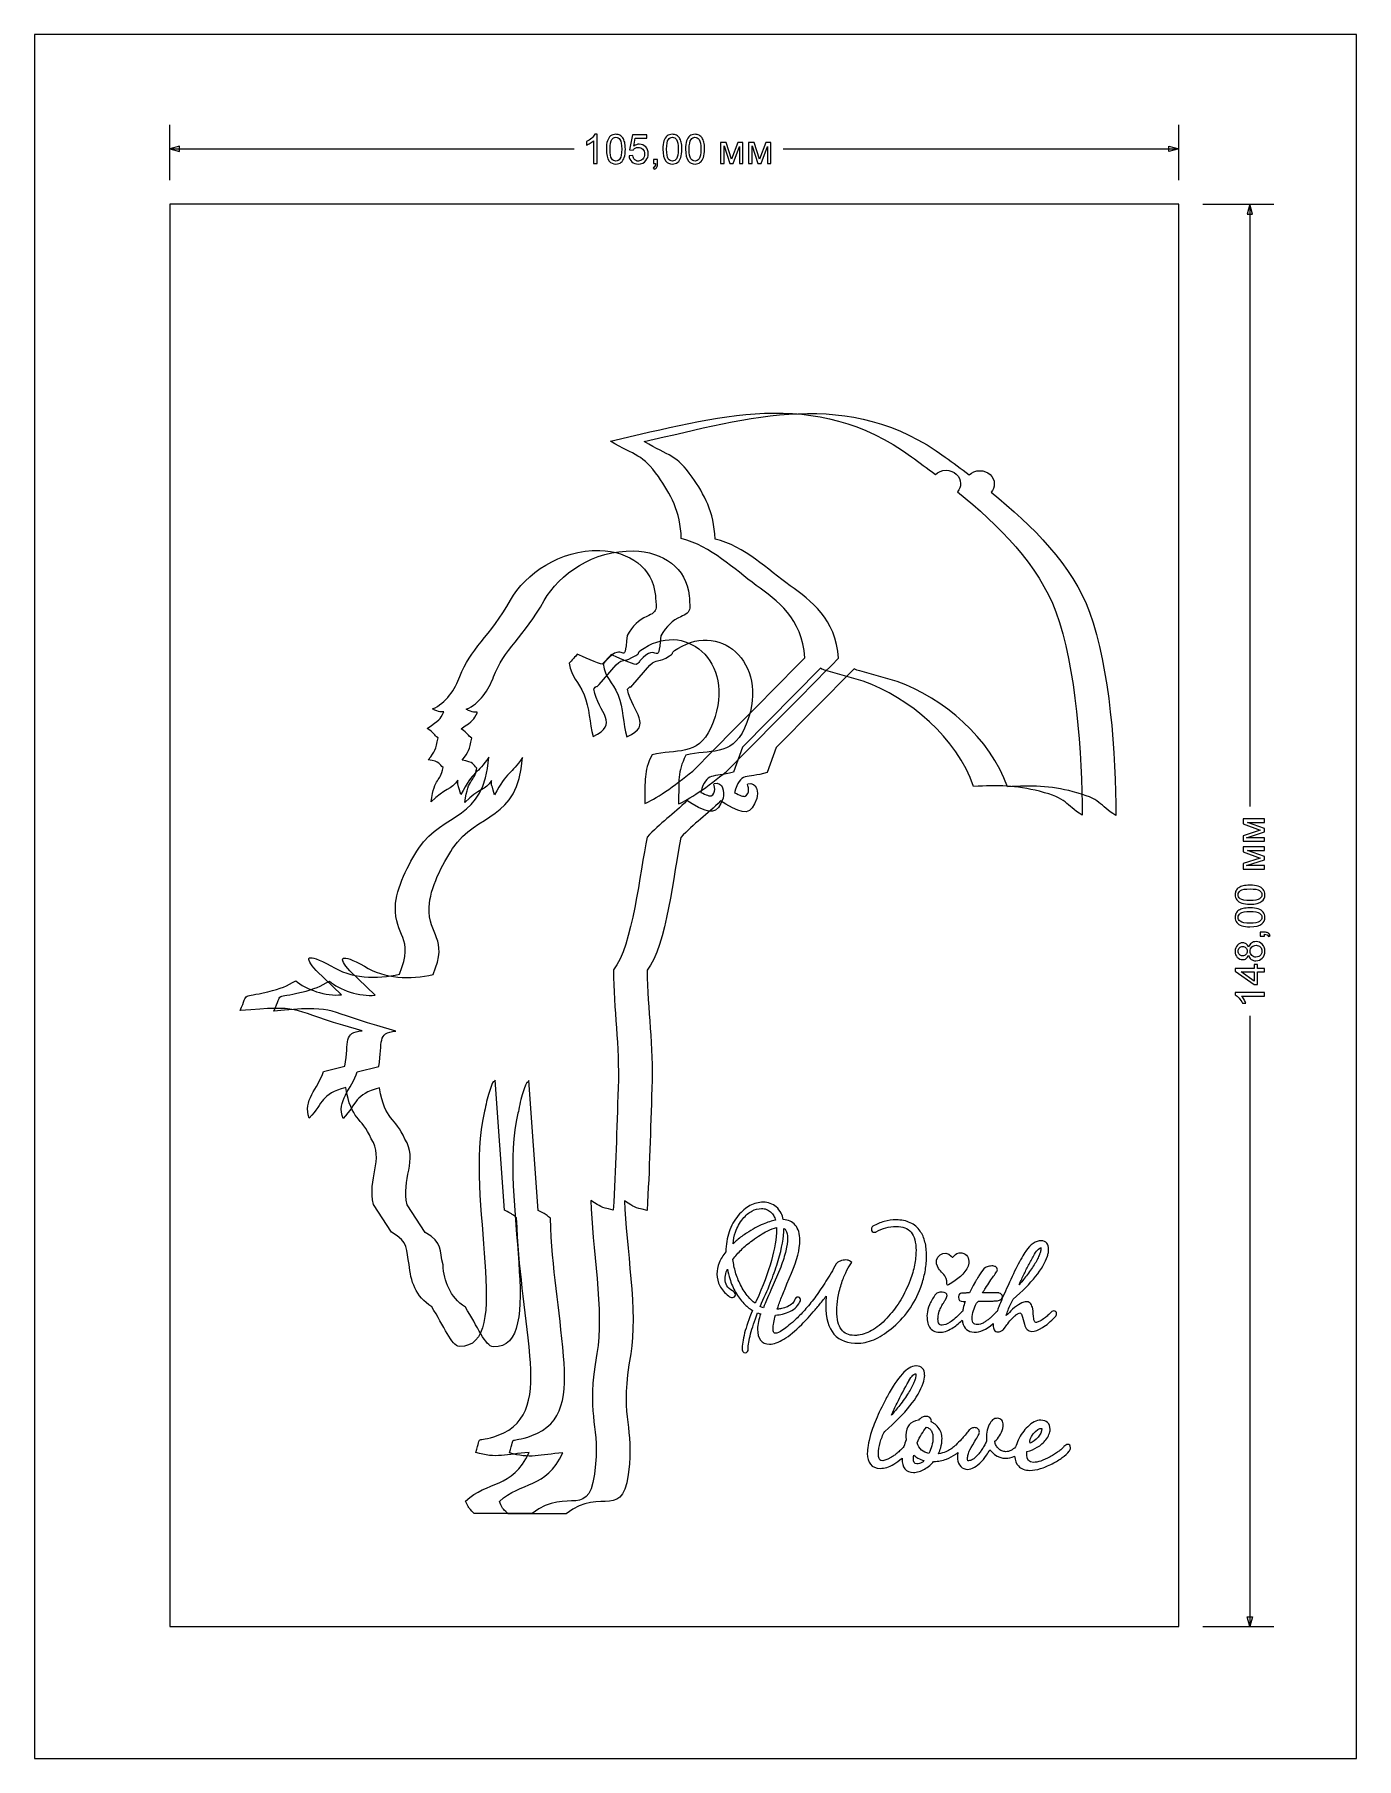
# Model space of a CAD drawing. Header units: centimetres. Extents: x -10 to 3.8, y -4.2 to 13.8.
import ezdxf

# ---------------------------------------------------------------- set-up
doc = ezdxf.new("R2010")
doc.units = ezdxf.units.CM
doc.header["$MEASUREMENT"] = 0
doc.layers.add('layer 1', color=7, linetype='Continuous')

msp = doc.modelspace()

# ---------------------------------------------------------------- linework, layer by layer
at = {"layer": 'layer 1', "color": 250, "lineweight": 20}
msp.add_lwpolyline([(-9.9544, -4.18065), (3.80394, -4.18065), (3.80394, 13.75811), (-9.9544, 13.75811), (-9.9544, -4.18065)], close=True, dxfattribs=at)
at = {"layer": 'layer 1', "color": 250, "lineweight": 9}
msp.add_lwpolyline([(-8.54601, -2.80859), (1.95399, -2.80859), (1.95399, 11.99141), (-8.54601, 11.99141), (-8.54601, -2.80859)], close=True, dxfattribs=at)
at = {"layer": 'layer 1', "color": 155, "lineweight": 9}
for points in [[(-8.54601, 12.24141), (-8.54601, 12.24141), (-8.54601, 12.81746), (-8.54601, 12.81746)], [(1.95399, 12.24141), (1.95399, 12.24141), (1.95399, 12.81746), (1.95399, 12.81746)], [(-8.54601, 12.56746), (-8.54601, 12.56746), (-4.33932, 12.56746), (-4.33932, 12.56746)], [(-2.16126, 12.56746), (-2.16126, 12.56746), (1.95399, 12.56746), (1.95399, 12.56746)], [(2.20399, 11.99141), (2.20399, 11.99141), (2.9427, 11.99141), (2.9427, 11.99141)], [(2.6927, 11.99141), (2.6927, 11.99141), (2.6927, 5.72616), (2.6927, 5.72616)], [(2.6927, 3.5481), (2.6927, 3.5481), (2.6927, -2.80859), (2.6927, -2.80859)], [(2.20399, -2.80859), (2.20399, -2.80859), (2.9427, -2.80859), (2.9427, -2.80859)]]:
    msp.add_open_spline(points, degree=3, dxfattribs=at)
for points in [[(-8.44441, 12.54023), (-8.44441, 12.54023), (-8.54601, 12.56746), (-8.54601, 12.56746), (-8.54601, 12.56746), (-8.54601, 12.56746), (-8.44441, 12.59468), (-8.44441, 12.59468), (-8.44441, 12.59468), (-8.44441, 12.59468), (-8.44441, 12.54023), (-8.44441, 12.54023)], [(1.85239, 12.54023), (1.85239, 12.54023), (1.95399, 12.56746), (1.95399, 12.56746), (1.95399, 12.56746), (1.95399, 12.56746), (1.85239, 12.59468), (1.85239, 12.59468), (1.85239, 12.59468), (1.85239, 12.59468), (1.85239, 12.54023), (1.85239, 12.54023)], [(2.66547, 11.88981), (2.66547, 11.88981), (2.6927, 11.99141), (2.6927, 11.99141), (2.6927, 11.99141), (2.6927, 11.99141), (2.71992, 11.88981), (2.71992, 11.88981), (2.71992, 11.88981), (2.71992, 11.88981), (2.66547, 11.88981), (2.66547, 11.88981)], [(2.66547, -2.70699), (2.66547, -2.70699), (2.6927, -2.80859), (2.6927, -2.80859), (2.6927, -2.80859), (2.6927, -2.80859), (2.71992, -2.70699), (2.71992, -2.70699), (2.71992, -2.70699), (2.71992, -2.70699), (2.66547, -2.70699), (2.66547, -2.70699)]]:
    msp.add_open_spline(points, degree=3, knots=[0, 0, 0, 0, 0.25, 0.25, 0.25, 0.25, 0.5, 0.5, 0.5, 0.5, 1, 1, 1, 1], dxfattribs=at)
at = {"layer": 'layer 1', "color": 155}
for points, knots in [([(-4.09843, 12.41528), (-4.09843, 12.41528), (-4.13568, 12.41528), (-4.13568, 12.41528), (-4.13568, 12.41528), (-4.13568, 12.41528), (-4.13568, 12.65249), (-4.13568, 12.65249), (-4.13568, 12.65249), (-4.14464, 12.64388), (-4.15643, 12.63534), (-4.17096, 12.6268), (-4.17096, 12.6268), (-4.1855, 12.61827), (-4.19862, 12.61185), (-4.21019, 12.60761), (-4.21019, 12.60761), (-4.21019, 12.60761), (-4.21019, 12.6436), (-4.21019, 12.6436), (-4.21019, 12.6436), (-4.18938, 12.65333), (-4.17117, 12.66519), (-4.15558, 12.67916), (-4.15558, 12.67916), (-4.13999, 12.69306), (-4.12891, 12.70653), (-4.12242, 12.71965), (-4.12242, 12.71965), (-4.12242, 12.71965), (-4.09843, 12.71965), (-4.09843, 12.71965), (-4.09843, 12.71965), (-4.09843, 12.71965), (-4.09843, 12.41528), (-4.09843, 12.41528)], [0, 0, 0, 0, 0.1, 0.1, 0.1, 0.1, 0.2, 0.2, 0.2, 0.2, 0.3, 0.3, 0.3, 0.3, 0.4, 0.4, 0.4, 0.4, 0.5, 0.5, 0.5, 0.5, 0.6, 0.6, 0.6, 0.6, 0.7, 0.7, 0.7, 0.7, 0.8, 0.8, 0.8, 0.8, 1, 1, 1, 1]), ([(-4.00269, 12.56486), (-4.00269, 12.60063), (-3.99902, 12.62956), (-3.99168, 12.65143), (-3.99168, 12.65143), (-3.98428, 12.67337), (-3.97334, 12.69023), (-3.9588, 12.70202), (-3.9588, 12.70202), (-3.94434, 12.7138), (-3.92607, 12.71965), (-3.90405, 12.71965), (-3.90405, 12.71965), (-3.88783, 12.71965), (-3.87357, 12.71641), (-3.86123, 12.70985), (-3.86123, 12.70985), (-3.84895, 12.70329), (-3.83879, 12.69383), (-3.83089, 12.68148), (-3.83089, 12.68148), (-3.82299, 12.66921), (-3.81678, 12.65418), (-3.81226, 12.63647), (-3.81226, 12.63647), (-3.80768, 12.61876), (-3.80542, 12.59484), (-3.80542, 12.56486), (-3.80542, 12.56486), (-3.80542, 12.5293), (-3.80909, 12.50051), (-3.81635, 12.47864), (-3.81635, 12.47864), (-3.82362, 12.4567), (-3.83456, 12.43983), (-3.84909, 12.42798), (-3.84909, 12.42798), (-3.86356, 12.41613), (-3.8819, 12.4102), (-3.90405, 12.4102), (-3.90405, 12.4102), (-3.93319, 12.4102), (-3.95612, 12.42057), (-3.97277, 12.44139), (-3.97277, 12.44139), (-3.99274, 12.46679), (-4.00269, 12.50792), (-4.00269, 12.56486)], [0, 0, 0, 0, 0.07692308, 0.07692308, 0.07692308, 0.07692308, 0.15384615, 0.15384615, 0.15384615, 0.15384615, 0.23076923, 0.23076923, 0.23076923, 0.23076923, 0.30769231, 0.30769231, 0.30769231, 0.30769231, 0.38461538, 0.38461538, 0.38461538, 0.38461538, 0.46153846, 0.46153846, 0.46153846, 0.46153846, 0.53846154, 0.53846154, 0.53846154, 0.53846154, 0.61538462, 0.61538462, 0.61538462, 0.61538462, 0.69230769, 0.69230769, 0.69230769, 0.69230769, 0.76923077, 0.76923077, 0.76923077, 0.76923077, 0.84615385, 0.84615385, 0.84615385, 0.84615385, 1, 1, 1, 1]), ([(-3.96459, 12.56472), (-3.96459, 12.51483), (-3.9588, 12.48167), (-3.94716, 12.4653), (-3.94716, 12.4653), (-3.93552, 12.44886), (-3.92113, 12.44068), (-3.90405, 12.44068), (-3.90405, 12.44068), (-3.88698, 12.44068), (-3.87259, 12.44893), (-3.86095, 12.46537), (-3.86095, 12.46537), (-3.8493, 12.48188), (-3.84352, 12.51497), (-3.84352, 12.56472), (-3.84352, 12.56472), (-3.84352, 12.6146), (-3.8493, 12.64776), (-3.86095, 12.66413), (-3.86095, 12.66413), (-3.87252, 12.68057), (-3.88705, 12.68875), (-3.90448, 12.68875), (-3.90448, 12.68875), (-3.92155, 12.68875), (-3.93524, 12.68148), (-3.94547, 12.66702), (-3.94547, 12.66702), (-3.95824, 12.64861), (-3.96459, 12.61446), (-3.96459, 12.56472)], [0, 0, 0, 0, 0.11111111, 0.11111111, 0.11111111, 0.11111111, 0.22222222, 0.22222222, 0.22222222, 0.22222222, 0.33333333, 0.33333333, 0.33333333, 0.33333333, 0.44444444, 0.44444444, 0.44444444, 0.44444444, 0.55555556, 0.55555556, 0.55555556, 0.55555556, 0.66666667, 0.66666667, 0.66666667, 0.66666667, 0.77777778, 0.77777778, 0.77777778, 0.77777778, 1, 1, 1, 1]), ([(-3.76725, 12.49487), (-3.76725, 12.49487), (-3.7283, 12.49783), (-3.7283, 12.49783), (-3.7283, 12.49783), (-3.72541, 12.47885), (-3.71871, 12.4646), (-3.70827, 12.455), (-3.70827, 12.455), (-3.69782, 12.44548), (-3.68505, 12.44068), (-3.67003, 12.44068), (-3.67003, 12.44068), (-3.65189, 12.44068), (-3.63672, 12.44745), (-3.62438, 12.46093), (-3.62438, 12.46093), (-3.6121, 12.47448), (-3.60596, 12.4924), (-3.60596, 12.51469), (-3.60596, 12.51469), (-3.60596, 12.53593), (-3.61182, 12.55265), (-3.6236, 12.56493), (-3.6236, 12.56493), (-3.63538, 12.5772), (-3.65098, 12.58334), (-3.67038, 12.58334), (-3.67038, 12.58334), (-3.68244, 12.58334), (-3.69324, 12.58059), (-3.70283, 12.57509), (-3.70283, 12.57509), (-3.71236, 12.56958), (-3.71984, 12.56246), (-3.72534, 12.55371), (-3.72534, 12.55371), (-3.72534, 12.55371), (-3.76048, 12.55879), (-3.76048, 12.55879), (-3.76048, 12.55879), (-3.76048, 12.55879), (-3.73127, 12.71457), (-3.73127, 12.71457), (-3.73127, 12.71457), (-3.73127, 12.71457), (-3.58098, 12.71457), (-3.58098, 12.71457), (-3.58098, 12.71457), (-3.58098, 12.71457), (-3.58098, 12.67901), (-3.58098, 12.67901), (-3.58098, 12.67901), (-3.58098, 12.67901), (-3.70156, 12.67901), (-3.70156, 12.67901), (-3.70156, 12.67901), (-3.70156, 12.67901), (-3.71772, 12.59724), (-3.71772, 12.59724), (-3.71772, 12.59724), (-3.69959, 12.61001), (-3.68054, 12.61636), (-3.66064, 12.61636), (-3.66064, 12.61636), (-3.63425, 12.61636), (-3.61196, 12.60719), (-3.59383, 12.58885), (-3.59383, 12.58885), (-3.57569, 12.5705), (-3.56659, 12.54694), (-3.56659, 12.51815), (-3.56659, 12.51815), (-3.56659, 12.4907), (-3.57456, 12.467), (-3.59051, 12.44703), (-3.59051, 12.44703), (-3.60991, 12.42248), (-3.63644, 12.4102), (-3.67003, 12.4102), (-3.67003, 12.4102), (-3.69754, 12.4102), (-3.71998, 12.41796), (-3.73741, 12.43341), (-3.73741, 12.43341), (-3.75483, 12.44886), (-3.76478, 12.46933), (-3.76725, 12.49487)], [0, 0, 0, 0, 0.04347826, 0.04347826, 0.04347826, 0.04347826, 0.08695652, 0.08695652, 0.08695652, 0.08695652, 0.13043478, 0.13043478, 0.13043478, 0.13043478, 0.17391304, 0.17391304, 0.17391304, 0.17391304, 0.2173913, 0.2173913, 0.2173913, 0.2173913, 0.26086957, 0.26086957, 0.26086957, 0.26086957, 0.30434783, 0.30434783, 0.30434783, 0.30434783, 0.34782609, 0.34782609, 0.34782609, 0.34782609, 0.39130435, 0.39130435, 0.39130435, 0.39130435, 0.43478261, 0.43478261, 0.43478261, 0.43478261, 0.47826087, 0.47826087, 0.47826087, 0.47826087, 0.52173913, 0.52173913, 0.52173913, 0.52173913, 0.56521739, 0.56521739, 0.56521739, 0.56521739, 0.60869565, 0.60869565, 0.60869565, 0.60869565, 0.65217391, 0.65217391, 0.65217391, 0.65217391, 0.69565217, 0.69565217, 0.69565217, 0.69565217, 0.73913043, 0.73913043, 0.73913043, 0.73913043, 0.7826087, 0.7826087, 0.7826087, 0.7826087, 0.82608696, 0.82608696, 0.82608696, 0.82608696, 0.86956522, 0.86956522, 0.86956522, 0.86956522, 0.91304348, 0.91304348, 0.91304348, 0.91304348, 1, 1, 1, 1]), ([(-3.41419, 12.56486), (-3.41419, 12.60063), (-3.41052, 12.62956), (-3.40318, 12.65143), (-3.40318, 12.65143), (-3.39578, 12.67337), (-3.38484, 12.69023), (-3.3703, 12.70202), (-3.3703, 12.70202), (-3.35584, 12.7138), (-3.33757, 12.71965), (-3.31555, 12.71965), (-3.31555, 12.71965), (-3.29933, 12.71965), (-3.28507, 12.71641), (-3.27273, 12.70985), (-3.27273, 12.70985), (-3.26045, 12.70329), (-3.25029, 12.69383), (-3.24239, 12.68148), (-3.24239, 12.68148), (-3.23449, 12.66921), (-3.22828, 12.65418), (-3.22376, 12.63647), (-3.22376, 12.63647), (-3.21918, 12.61876), (-3.21692, 12.59484), (-3.21692, 12.56486), (-3.21692, 12.56486), (-3.21692, 12.5293), (-3.22059, 12.50051), (-3.22785, 12.47864), (-3.22785, 12.47864), (-3.23512, 12.4567), (-3.24606, 12.43983), (-3.26059, 12.42798), (-3.26059, 12.42798), (-3.27506, 12.41613), (-3.2934, 12.4102), (-3.31555, 12.4102), (-3.31555, 12.4102), (-3.34469, 12.4102), (-3.36762, 12.42057), (-3.38427, 12.44139), (-3.38427, 12.44139), (-3.40424, 12.46679), (-3.41419, 12.50792), (-3.41419, 12.56486)], [0, 0, 0, 0, 0.07692308, 0.07692308, 0.07692308, 0.07692308, 0.15384615, 0.15384615, 0.15384615, 0.15384615, 0.23076923, 0.23076923, 0.23076923, 0.23076923, 0.30769231, 0.30769231, 0.30769231, 0.30769231, 0.38461538, 0.38461538, 0.38461538, 0.38461538, 0.46153846, 0.46153846, 0.46153846, 0.46153846, 0.53846154, 0.53846154, 0.53846154, 0.53846154, 0.61538462, 0.61538462, 0.61538462, 0.61538462, 0.69230769, 0.69230769, 0.69230769, 0.69230769, 0.76923077, 0.76923077, 0.76923077, 0.76923077, 0.84615385, 0.84615385, 0.84615385, 0.84615385, 1, 1, 1, 1]), ([(-3.37609, 12.56472), (-3.37609, 12.51483), (-3.3703, 12.48167), (-3.35866, 12.4653), (-3.35866, 12.4653), (-3.34702, 12.44886), (-3.33263, 12.44068), (-3.31555, 12.44068), (-3.31555, 12.44068), (-3.29848, 12.44068), (-3.28409, 12.44893), (-3.27245, 12.46537), (-3.27245, 12.46537), (-3.2608, 12.48188), (-3.25502, 12.51497), (-3.25502, 12.56472), (-3.25502, 12.56472), (-3.25502, 12.6146), (-3.2608, 12.64776), (-3.27245, 12.66413), (-3.27245, 12.66413), (-3.28402, 12.68057), (-3.29855, 12.68875), (-3.31598, 12.68875), (-3.31598, 12.68875), (-3.33305, 12.68875), (-3.34674, 12.68148), (-3.35697, 12.66702), (-3.35697, 12.66702), (-3.36974, 12.64861), (-3.37609, 12.61446), (-3.37609, 12.56472)], [0, 0, 0, 0, 0.11111111, 0.11111111, 0.11111111, 0.11111111, 0.22222222, 0.22222222, 0.22222222, 0.22222222, 0.33333333, 0.33333333, 0.33333333, 0.33333333, 0.44444444, 0.44444444, 0.44444444, 0.44444444, 0.55555556, 0.55555556, 0.55555556, 0.55555556, 0.66666667, 0.66666667, 0.66666667, 0.66666667, 0.77777778, 0.77777778, 0.77777778, 0.77777778, 1, 1, 1, 1]), ([(-3.17875, 12.56486), (-3.17875, 12.60063), (-3.17508, 12.62956), (-3.16774, 12.65143), (-3.16774, 12.65143), (-3.16034, 12.67337), (-3.1494, 12.69023), (-3.13486, 12.70202), (-3.13486, 12.70202), (-3.1204, 12.7138), (-3.10213, 12.71965), (-3.08011, 12.71965), (-3.08011, 12.71965), (-3.06389, 12.71965), (-3.04963, 12.71641), (-3.03729, 12.70985), (-3.03729, 12.70985), (-3.02501, 12.70329), (-3.01485, 12.69383), (-3.00695, 12.68148), (-3.00695, 12.68148), (-2.99905, 12.66921), (-2.99284, 12.65418), (-2.98832, 12.63647), (-2.98832, 12.63647), (-2.98374, 12.61876), (-2.98148, 12.59484), (-2.98148, 12.56486), (-2.98148, 12.56486), (-2.98148, 12.5293), (-2.98515, 12.50051), (-2.99241, 12.47864), (-2.99241, 12.47864), (-2.99968, 12.4567), (-3.01062, 12.43983), (-3.02515, 12.42798), (-3.02515, 12.42798), (-3.03962, 12.41613), (-3.05796, 12.4102), (-3.08011, 12.4102), (-3.08011, 12.4102), (-3.10925, 12.4102), (-3.13218, 12.42057), (-3.14883, 12.44139), (-3.14883, 12.44139), (-3.1688, 12.46679), (-3.17875, 12.50792), (-3.17875, 12.56486)], [0, 0, 0, 0, 0.07692308, 0.07692308, 0.07692308, 0.07692308, 0.15384615, 0.15384615, 0.15384615, 0.15384615, 0.23076923, 0.23076923, 0.23076923, 0.23076923, 0.30769231, 0.30769231, 0.30769231, 0.30769231, 0.38461538, 0.38461538, 0.38461538, 0.38461538, 0.46153846, 0.46153846, 0.46153846, 0.46153846, 0.53846154, 0.53846154, 0.53846154, 0.53846154, 0.61538462, 0.61538462, 0.61538462, 0.61538462, 0.69230769, 0.69230769, 0.69230769, 0.69230769, 0.76923077, 0.76923077, 0.76923077, 0.76923077, 0.84615385, 0.84615385, 0.84615385, 0.84615385, 1, 1, 1, 1]), ([(-3.14065, 12.56472), (-3.14065, 12.51483), (-3.13486, 12.48167), (-3.12322, 12.4653), (-3.12322, 12.4653), (-3.11158, 12.44886), (-3.09719, 12.44068), (-3.08011, 12.44068), (-3.08011, 12.44068), (-3.06304, 12.44068), (-3.04865, 12.44893), (-3.03701, 12.46537), (-3.03701, 12.46537), (-3.02536, 12.48188), (-3.01958, 12.51497), (-3.01958, 12.56472), (-3.01958, 12.56472), (-3.01958, 12.6146), (-3.02536, 12.64776), (-3.03701, 12.66413), (-3.03701, 12.66413), (-3.04858, 12.68057), (-3.06311, 12.68875), (-3.08054, 12.68875), (-3.08054, 12.68875), (-3.09761, 12.68875), (-3.1113, 12.68148), (-3.12153, 12.66702), (-3.12153, 12.66702), (-3.1343, 12.64861), (-3.14065, 12.61446), (-3.14065, 12.56472)], [0, 0, 0, 0, 0.11111111, 0.11111111, 0.11111111, 0.11111111, 0.22222222, 0.22222222, 0.22222222, 0.22222222, 0.33333333, 0.33333333, 0.33333333, 0.33333333, 0.44444444, 0.44444444, 0.44444444, 0.44444444, 0.55555556, 0.55555556, 0.55555556, 0.55555556, 0.66666667, 0.66666667, 0.66666667, 0.66666667, 0.77777778, 0.77777778, 0.77777778, 0.77777778, 1, 1, 1, 1]), ([(-2.81426, 12.63499), (-2.81426, 12.63499), (-2.75697, 12.63499), (-2.75697, 12.63499), (-2.75697, 12.63499), (-2.75697, 12.63499), (-2.6989, 12.45917), (-2.6989, 12.45917), (-2.6989, 12.45917), (-2.6989, 12.45917), (-2.63463, 12.63499), (-2.63463, 12.63499), (-2.63463, 12.63499), (-2.63463, 12.63499), (-2.58143, 12.63499), (-2.58143, 12.63499), (-2.58143, 12.63499), (-2.58143, 12.63499), (-2.58143, 12.41528), (-2.58143, 12.41528), (-2.58143, 12.41528), (-2.58143, 12.41528), (-2.61868, 12.41528), (-2.61868, 12.41528), (-2.61868, 12.41528), (-2.61868, 12.41528), (-2.61868, 12.59216), (-2.61868, 12.59216), (-2.61868, 12.59216), (-2.61868, 12.59216), (-2.68338, 12.41528), (-2.68338, 12.41528), (-2.68338, 12.41528), (-2.68338, 12.41528), (-2.71668, 12.41528), (-2.71668, 12.41528), (-2.71668, 12.41528), (-2.71668, 12.41528), (-2.77785, 12.60063), (-2.77785, 12.60063), (-2.77785, 12.60063), (-2.77785, 12.60063), (-2.77785, 12.41528), (-2.77785, 12.41528), (-2.77785, 12.41528), (-2.77785, 12.41528), (-2.81426, 12.41528), (-2.81426, 12.41528), (-2.81426, 12.41528), (-2.81426, 12.41528), (-2.81426, 12.63499), (-2.81426, 12.63499)], [0, 0, 0, 0, 0.07142857, 0.07142857, 0.07142857, 0.07142857, 0.14285714, 0.14285714, 0.14285714, 0.14285714, 0.21428571, 0.21428571, 0.21428571, 0.21428571, 0.28571429, 0.28571429, 0.28571429, 0.28571429, 0.35714286, 0.35714286, 0.35714286, 0.35714286, 0.42857143, 0.42857143, 0.42857143, 0.42857143, 0.5, 0.5, 0.5, 0.5, 0.57142857, 0.57142857, 0.57142857, 0.57142857, 0.64285714, 0.64285714, 0.64285714, 0.64285714, 0.71428571, 0.71428571, 0.71428571, 0.71428571, 0.78571429, 0.78571429, 0.78571429, 0.78571429, 0.85714286, 0.85714286, 0.85714286, 0.85714286, 1, 1, 1, 1]), ([(-2.52322, 12.63499), (-2.52322, 12.63499), (-2.46593, 12.63499), (-2.46593, 12.63499), (-2.46593, 12.63499), (-2.46593, 12.63499), (-2.40786, 12.45917), (-2.40786, 12.45917), (-2.40786, 12.45917), (-2.40786, 12.45917), (-2.34359, 12.63499), (-2.34359, 12.63499), (-2.34359, 12.63499), (-2.34359, 12.63499), (-2.29039, 12.63499), (-2.29039, 12.63499), (-2.29039, 12.63499), (-2.29039, 12.63499), (-2.29039, 12.41528), (-2.29039, 12.41528), (-2.29039, 12.41528), (-2.29039, 12.41528), (-2.32764, 12.41528), (-2.32764, 12.41528), (-2.32764, 12.41528), (-2.32764, 12.41528), (-2.32764, 12.59216), (-2.32764, 12.59216), (-2.32764, 12.59216), (-2.32764, 12.59216), (-2.39234, 12.41528), (-2.39234, 12.41528), (-2.39234, 12.41528), (-2.39234, 12.41528), (-2.42564, 12.41528), (-2.42564, 12.41528), (-2.42564, 12.41528), (-2.42564, 12.41528), (-2.48681, 12.60063), (-2.48681, 12.60063), (-2.48681, 12.60063), (-2.48681, 12.60063), (-2.48681, 12.41528), (-2.48681, 12.41528), (-2.48681, 12.41528), (-2.48681, 12.41528), (-2.52322, 12.41528), (-2.52322, 12.41528), (-2.52322, 12.41528), (-2.52322, 12.41528), (-2.52322, 12.63499), (-2.52322, 12.63499)], [0, 0, 0, 0, 0.07142857, 0.07142857, 0.07142857, 0.07142857, 0.14285714, 0.14285714, 0.14285714, 0.14285714, 0.21428571, 0.21428571, 0.21428571, 0.21428571, 0.28571429, 0.28571429, 0.28571429, 0.28571429, 0.35714286, 0.35714286, 0.35714286, 0.35714286, 0.42857143, 0.42857143, 0.42857143, 0.42857143, 0.5, 0.5, 0.5, 0.5, 0.57142857, 0.57142857, 0.57142857, 0.57142857, 0.64285714, 0.64285714, 0.64285714, 0.64285714, 0.71428571, 0.71428571, 0.71428571, 0.71428571, 0.78571429, 0.78571429, 0.78571429, 0.78571429, 0.85714286, 0.85714286, 0.85714286, 0.85714286, 1, 1, 1, 1]), ([(-3.51191, 12.41528), (-3.51191, 12.41528), (-3.51191, 12.45761), (-3.51191, 12.45761), (-3.51191, 12.45761), (-3.51191, 12.45761), (-3.46958, 12.45761), (-3.46958, 12.45761), (-3.46958, 12.45761), (-3.46958, 12.45761), (-3.46958, 12.41528), (-3.46958, 12.41528), (-3.46958, 12.41528), (-3.46958, 12.39969), (-3.47233, 12.38706), (-3.47791, 12.37746), (-3.47791, 12.37746), (-3.48341, 12.36787), (-3.49223, 12.36039), (-3.50429, 12.35517), (-3.50429, 12.35517), (-3.50429, 12.35517), (-3.51445, 12.37125), (-3.51445, 12.37125), (-3.51445, 12.37125), (-3.50655, 12.37471), (-3.50077, 12.37979), (-3.4971, 12.38642), (-3.4971, 12.38642), (-3.49336, 12.39313), (-3.49124, 12.40272), (-3.49082, 12.41528), (-3.49082, 12.41528), (-3.49082, 12.41528), (-3.51191, 12.41528), (-3.51191, 12.41528)], [0, 0, 0, 0, 0.1, 0.1, 0.1, 0.1, 0.2, 0.2, 0.2, 0.2, 0.3, 0.3, 0.3, 0.3, 0.4, 0.4, 0.4, 0.4, 0.5, 0.5, 0.5, 0.5, 0.6, 0.6, 0.6, 0.6, 0.7, 0.7, 0.7, 0.7, 0.8, 0.8, 0.8, 0.8, 1, 1, 1, 1]), ([(2.62517, 5.3642), (2.62517, 5.3642), (2.62517, 5.42149), (2.62517, 5.42149), (2.62517, 5.42149), (2.62517, 5.42149), (2.80099, 5.47956), (2.80099, 5.47956), (2.80099, 5.47956), (2.80099, 5.47956), (2.62517, 5.54383), (2.62517, 5.54383), (2.62517, 5.54383), (2.62517, 5.54383), (2.62517, 5.59703), (2.62517, 5.59703), (2.62517, 5.59703), (2.62517, 5.59703), (2.84488, 5.59703), (2.84488, 5.59703), (2.84488, 5.59703), (2.84488, 5.59703), (2.84488, 5.55978), (2.84488, 5.55978), (2.84488, 5.55978), (2.84488, 5.55978), (2.668, 5.55978), (2.668, 5.55978), (2.668, 5.55978), (2.668, 5.55978), (2.84488, 5.49508), (2.84488, 5.49508), (2.84488, 5.49508), (2.84488, 5.49508), (2.84488, 5.46178), (2.84488, 5.46178), (2.84488, 5.46178), (2.84488, 5.46178), (2.65953, 5.40061), (2.65953, 5.40061), (2.65953, 5.40061), (2.65953, 5.40061), (2.84488, 5.40061), (2.84488, 5.40061), (2.84488, 5.40061), (2.84488, 5.40061), (2.84488, 5.3642), (2.84488, 5.3642), (2.84488, 5.3642), (2.84488, 5.3642), (2.62517, 5.3642), (2.62517, 5.3642)], [0, 0, 0, 0, 0.07142857, 0.07142857, 0.07142857, 0.07142857, 0.14285714, 0.14285714, 0.14285714, 0.14285714, 0.21428571, 0.21428571, 0.21428571, 0.21428571, 0.28571429, 0.28571429, 0.28571429, 0.28571429, 0.35714286, 0.35714286, 0.35714286, 0.35714286, 0.42857143, 0.42857143, 0.42857143, 0.42857143, 0.5, 0.5, 0.5, 0.5, 0.57142857, 0.57142857, 0.57142857, 0.57142857, 0.64285714, 0.64285714, 0.64285714, 0.64285714, 0.71428571, 0.71428571, 0.71428571, 0.71428571, 0.78571429, 0.78571429, 0.78571429, 0.78571429, 0.85714286, 0.85714286, 0.85714286, 0.85714286, 1, 1, 1, 1]), ([(2.62517, 5.07316), (2.62517, 5.07316), (2.62517, 5.13045), (2.62517, 5.13045), (2.62517, 5.13045), (2.62517, 5.13045), (2.80099, 5.18852), (2.80099, 5.18852), (2.80099, 5.18852), (2.80099, 5.18852), (2.62517, 5.25279), (2.62517, 5.25279), (2.62517, 5.25279), (2.62517, 5.25279), (2.62517, 5.30599), (2.62517, 5.30599), (2.62517, 5.30599), (2.62517, 5.30599), (2.84488, 5.30599), (2.84488, 5.30599), (2.84488, 5.30599), (2.84488, 5.30599), (2.84488, 5.26874), (2.84488, 5.26874), (2.84488, 5.26874), (2.84488, 5.26874), (2.668, 5.26874), (2.668, 5.26874), (2.668, 5.26874), (2.668, 5.26874), (2.84488, 5.20404), (2.84488, 5.20404), (2.84488, 5.20404), (2.84488, 5.20404), (2.84488, 5.17074), (2.84488, 5.17074), (2.84488, 5.17074), (2.84488, 5.17074), (2.65953, 5.10957), (2.65953, 5.10957), (2.65953, 5.10957), (2.65953, 5.10957), (2.84488, 5.10957), (2.84488, 5.10957), (2.84488, 5.10957), (2.84488, 5.10957), (2.84488, 5.07316), (2.84488, 5.07316), (2.84488, 5.07316), (2.84488, 5.07316), (2.62517, 5.07316), (2.62517, 5.07316)], [0, 0, 0, 0, 0.07142857, 0.07142857, 0.07142857, 0.07142857, 0.14285714, 0.14285714, 0.14285714, 0.14285714, 0.21428571, 0.21428571, 0.21428571, 0.21428571, 0.28571429, 0.28571429, 0.28571429, 0.28571429, 0.35714286, 0.35714286, 0.35714286, 0.35714286, 0.42857143, 0.42857143, 0.42857143, 0.42857143, 0.5, 0.5, 0.5, 0.5, 0.57142857, 0.57142857, 0.57142857, 0.57142857, 0.64285714, 0.64285714, 0.64285714, 0.64285714, 0.71428571, 0.71428571, 0.71428571, 0.71428571, 0.78571429, 0.78571429, 0.78571429, 0.78571429, 0.85714286, 0.85714286, 0.85714286, 0.85714286, 1, 1, 1, 1]), ([(2.6953, 4.70867), (2.65953, 4.70867), (2.6306, 4.71234), (2.60873, 4.71968), (2.60873, 4.71968), (2.58679, 4.72708), (2.56993, 4.73802), (2.55814, 4.75256), (2.55814, 4.75256), (2.54636, 4.76702), (2.54051, 4.78529), (2.54051, 4.80731), (2.54051, 4.80731), (2.54051, 4.82353), (2.54375, 4.83779), (2.55031, 4.85013), (2.55031, 4.85013), (2.55687, 4.86241), (2.56633, 4.87257), (2.57868, 4.88047), (2.57868, 4.88047), (2.59095, 4.88837), (2.60598, 4.89458), (2.62369, 4.8991), (2.62369, 4.8991), (2.6414, 4.90368), (2.66532, 4.90594), (2.6953, 4.90594), (2.6953, 4.90594), (2.73086, 4.90594), (2.75965, 4.90227), (2.78152, 4.89501), (2.78152, 4.89501), (2.80346, 4.88774), (2.82033, 4.8768), (2.83218, 4.86227), (2.83218, 4.86227), (2.84403, 4.8478), (2.84996, 4.82946), (2.84996, 4.80731), (2.84996, 4.80731), (2.84996, 4.77817), (2.83959, 4.75524), (2.81877, 4.73859), (2.81877, 4.73859), (2.79337, 4.71862), (2.75224, 4.70867), (2.6953, 4.70867)], [0, 0, 0, 0, 0.07692308, 0.07692308, 0.07692308, 0.07692308, 0.15384615, 0.15384615, 0.15384615, 0.15384615, 0.23076923, 0.23076923, 0.23076923, 0.23076923, 0.30769231, 0.30769231, 0.30769231, 0.30769231, 0.38461538, 0.38461538, 0.38461538, 0.38461538, 0.46153846, 0.46153846, 0.46153846, 0.46153846, 0.53846154, 0.53846154, 0.53846154, 0.53846154, 0.61538462, 0.61538462, 0.61538462, 0.61538462, 0.69230769, 0.69230769, 0.69230769, 0.69230769, 0.76923077, 0.76923077, 0.76923077, 0.76923077, 0.84615385, 0.84615385, 0.84615385, 0.84615385, 1, 1, 1, 1]), ([(2.69544, 4.74677), (2.74533, 4.74677), (2.77849, 4.75256), (2.79486, 4.7642), (2.79486, 4.7642), (2.8113, 4.77584), (2.81948, 4.79023), (2.81948, 4.80731), (2.81948, 4.80731), (2.81948, 4.82438), (2.81123, 4.83877), (2.79479, 4.85041), (2.79479, 4.85041), (2.77828, 4.86206), (2.74519, 4.86784), (2.69544, 4.86784), (2.69544, 4.86784), (2.64556, 4.86784), (2.6124, 4.86206), (2.59603, 4.85041), (2.59603, 4.85041), (2.57959, 4.83884), (2.57141, 4.82431), (2.57141, 4.80688), (2.57141, 4.80688), (2.57141, 4.78981), (2.57868, 4.77612), (2.59314, 4.76589), (2.59314, 4.76589), (2.61155, 4.75312), (2.6457, 4.74677), (2.69544, 4.74677)], [0, 0, 0, 0, 0.11111111, 0.11111111, 0.11111111, 0.11111111, 0.22222222, 0.22222222, 0.22222222, 0.22222222, 0.33333333, 0.33333333, 0.33333333, 0.33333333, 0.44444444, 0.44444444, 0.44444444, 0.44444444, 0.55555556, 0.55555556, 0.55555556, 0.55555556, 0.66666667, 0.66666667, 0.66666667, 0.66666667, 0.77777778, 0.77777778, 0.77777778, 0.77777778, 1, 1, 1, 1]), ([(2.6953, 4.47323), (2.65953, 4.47323), (2.6306, 4.4769), (2.60873, 4.48424), (2.60873, 4.48424), (2.58679, 4.49164), (2.56993, 4.50258), (2.55814, 4.51712), (2.55814, 4.51712), (2.54636, 4.53158), (2.54051, 4.54985), (2.54051, 4.57187), (2.54051, 4.57187), (2.54051, 4.58809), (2.54375, 4.60235), (2.55031, 4.61469), (2.55031, 4.61469), (2.55687, 4.62697), (2.56633, 4.63713), (2.57868, 4.64503), (2.57868, 4.64503), (2.59095, 4.65293), (2.60598, 4.65914), (2.62369, 4.66366), (2.62369, 4.66366), (2.6414, 4.66824), (2.66532, 4.6705), (2.6953, 4.6705), (2.6953, 4.6705), (2.73086, 4.6705), (2.75965, 4.66683), (2.78152, 4.65957), (2.78152, 4.65957), (2.80346, 4.6523), (2.82033, 4.64136), (2.83218, 4.62683), (2.83218, 4.62683), (2.84403, 4.61236), (2.84996, 4.59402), (2.84996, 4.57187), (2.84996, 4.57187), (2.84996, 4.54273), (2.83959, 4.5198), (2.81877, 4.50315), (2.81877, 4.50315), (2.79337, 4.48318), (2.75224, 4.47323), (2.6953, 4.47323)], [0, 0, 0, 0, 0.07692308, 0.07692308, 0.07692308, 0.07692308, 0.15384615, 0.15384615, 0.15384615, 0.15384615, 0.23076923, 0.23076923, 0.23076923, 0.23076923, 0.30769231, 0.30769231, 0.30769231, 0.30769231, 0.38461538, 0.38461538, 0.38461538, 0.38461538, 0.46153846, 0.46153846, 0.46153846, 0.46153846, 0.53846154, 0.53846154, 0.53846154, 0.53846154, 0.61538462, 0.61538462, 0.61538462, 0.61538462, 0.69230769, 0.69230769, 0.69230769, 0.69230769, 0.76923077, 0.76923077, 0.76923077, 0.76923077, 0.84615385, 0.84615385, 0.84615385, 0.84615385, 1, 1, 1, 1]), ([(2.69544, 4.51133), (2.74533, 4.51133), (2.77849, 4.51712), (2.79486, 4.52876), (2.79486, 4.52876), (2.8113, 4.5404), (2.81948, 4.55479), (2.81948, 4.57187), (2.81948, 4.57187), (2.81948, 4.58894), (2.81123, 4.60333), (2.79479, 4.61497), (2.79479, 4.61497), (2.77828, 4.62662), (2.74519, 4.6324), (2.69544, 4.6324), (2.69544, 4.6324), (2.64556, 4.6324), (2.6124, 4.62662), (2.59603, 4.61497), (2.59603, 4.61497), (2.57959, 4.6034), (2.57141, 4.58887), (2.57141, 4.57144), (2.57141, 4.57144), (2.57141, 4.55437), (2.57868, 4.54068), (2.59314, 4.53045), (2.59314, 4.53045), (2.61155, 4.51768), (2.6457, 4.51133), (2.69544, 4.51133)], [0, 0, 0, 0, 0.11111111, 0.11111111, 0.11111111, 0.11111111, 0.22222222, 0.22222222, 0.22222222, 0.22222222, 0.33333333, 0.33333333, 0.33333333, 0.33333333, 0.44444444, 0.44444444, 0.44444444, 0.44444444, 0.55555556, 0.55555556, 0.55555556, 0.55555556, 0.66666667, 0.66666667, 0.66666667, 0.66666667, 0.77777778, 0.77777778, 0.77777778, 0.77777778, 1, 1, 1, 1]), ([(2.68056, 4.17753), (2.67491, 4.16208), (2.6668, 4.15065), (2.65636, 4.14317), (2.65636, 4.14317), (2.64584, 4.13576), (2.63329, 4.13202), (2.61868, 4.13202), (2.61868, 4.13202), (2.5966, 4.13202), (2.57811, 4.13993), (2.56308, 4.15573), (2.56308, 4.15573), (2.54806, 4.1716), (2.54051, 4.19263), (2.54051, 4.21895), (2.54051, 4.21895), (2.54051, 4.24533), (2.5482, 4.26664), (2.56358, 4.28273), (2.56358, 4.28273), (2.57896, 4.29882), (2.59766, 4.30686), (2.61974, 4.30686), (2.61974, 4.30686), (2.63378, 4.30686), (2.64606, 4.30319), (2.65643, 4.29585), (2.65643, 4.29585), (2.66687, 4.28851), (2.67491, 4.27737), (2.68056, 4.26234), (2.68056, 4.26234), (2.68663, 4.28089), (2.69636, 4.29493), (2.70991, 4.3046), (2.70991, 4.3046), (2.72338, 4.31427), (2.73947, 4.31913), (2.75824, 4.31913), (2.75824, 4.31913), (2.78413, 4.31913), (2.80586, 4.30996), (2.8235, 4.29169), (2.8235, 4.29169), (2.84114, 4.27334), (2.84996, 4.24929), (2.84996, 4.21944), (2.84996, 4.21944), (2.84996, 4.1896), (2.84114, 4.16554), (2.82343, 4.14719), (2.82343, 4.14719), (2.80572, 4.12892), (2.78364, 4.11975), (2.75718, 4.11975), (2.75718, 4.11975), (2.7375, 4.11975), (2.72099, 4.12476), (2.70772, 4.13477), (2.70772, 4.13477), (2.69439, 4.14479), (2.68536, 4.15905), (2.68056, 4.17753)], [0, 0, 0, 0, 0.05882353, 0.05882353, 0.05882353, 0.05882353, 0.11764706, 0.11764706, 0.11764706, 0.11764706, 0.17647059, 0.17647059, 0.17647059, 0.17647059, 0.23529412, 0.23529412, 0.23529412, 0.23529412, 0.29411765, 0.29411765, 0.29411765, 0.29411765, 0.35294118, 0.35294118, 0.35294118, 0.35294118, 0.41176471, 0.41176471, 0.41176471, 0.41176471, 0.47058824, 0.47058824, 0.47058824, 0.47058824, 0.52941176, 0.52941176, 0.52941176, 0.52941176, 0.58823529, 0.58823529, 0.58823529, 0.58823529, 0.64705882, 0.64705882, 0.64705882, 0.64705882, 0.70588235, 0.70588235, 0.70588235, 0.70588235, 0.76470588, 0.76470588, 0.76470588, 0.76470588, 0.82352941, 0.82352941, 0.82352941, 0.82352941, 0.88235294, 0.88235294, 0.88235294, 0.88235294, 1, 1, 1, 1]), ([(2.84488, 4.37551), (2.84488, 4.37551), (2.80255, 4.37551), (2.80255, 4.37551), (2.80255, 4.37551), (2.80255, 4.37551), (2.80255, 4.41784), (2.80255, 4.41784), (2.80255, 4.41784), (2.80255, 4.41784), (2.84488, 4.41784), (2.84488, 4.41784), (2.84488, 4.41784), (2.86047, 4.41784), (2.8731, 4.41509), (2.8827, 4.40951), (2.8827, 4.40951), (2.89229, 4.40401), (2.89977, 4.39519), (2.90499, 4.38313), (2.90499, 4.38313), (2.90499, 4.38313), (2.88891, 4.37297), (2.88891, 4.37297), (2.88891, 4.37297), (2.88545, 4.38087), (2.88037, 4.38665), (2.87374, 4.39032), (2.87374, 4.39032), (2.86703, 4.39406), (2.85744, 4.39618), (2.84488, 4.3966), (2.84488, 4.3966), (2.84488, 4.3966), (2.84488, 4.37551), (2.84488, 4.37551)], [0, 0, 0, 0, 0.1, 0.1, 0.1, 0.1, 0.2, 0.2, 0.2, 0.2, 0.3, 0.3, 0.3, 0.3, 0.4, 0.4, 0.4, 0.4, 0.5, 0.5, 0.5, 0.5, 0.6, 0.6, 0.6, 0.6, 0.7, 0.7, 0.7, 0.7, 0.8, 0.8, 0.8, 0.8, 1, 1, 1, 1]), ([(2.61734, 4.17012), (2.63173, 4.17012), (2.64345, 4.17471), (2.65255, 4.18381), (2.65255, 4.18381), (2.66165, 4.19298), (2.66623, 4.20498), (2.66623, 4.21986), (2.66623, 4.21986), (2.66623, 4.23433), (2.66172, 4.24604), (2.65269, 4.25514), (2.65269, 4.25514), (2.64366, 4.26424), (2.63258, 4.26876), (2.61946, 4.26876), (2.61946, 4.26876), (2.60577, 4.26876), (2.59427, 4.2641), (2.58496, 4.25472), (2.58496, 4.25472), (2.57564, 4.2454), (2.57099, 4.23362), (2.57099, 4.21944), (2.57099, 4.21944), (2.57099, 4.20512), (2.57557, 4.19334), (2.58467, 4.18402), (2.58467, 4.18402), (2.59377, 4.17478), (2.60464, 4.17012), (2.61734, 4.17012)], [0, 0, 0, 0, 0.11111111, 0.11111111, 0.11111111, 0.11111111, 0.22222222, 0.22222222, 0.22222222, 0.22222222, 0.33333333, 0.33333333, 0.33333333, 0.33333333, 0.44444444, 0.44444444, 0.44444444, 0.44444444, 0.55555556, 0.55555556, 0.55555556, 0.55555556, 0.66666667, 0.66666667, 0.66666667, 0.66666667, 0.77777778, 0.77777778, 0.77777778, 0.77777778, 1, 1, 1, 1]), ([(2.75746, 4.15785), (2.76812, 4.15785), (2.77835, 4.16032), (2.78829, 4.16525), (2.78829, 4.16525), (2.79817, 4.17019), (2.80586, 4.17767), (2.8113, 4.18769), (2.8113, 4.18769), (2.81673, 4.19764), (2.81948, 4.20836), (2.81948, 4.21972), (2.81948, 4.21972), (2.81948, 4.23764), (2.81377, 4.25232), (2.80234, 4.26382), (2.80234, 4.26382), (2.79091, 4.27532), (2.77637, 4.28104), (2.75873, 4.28104), (2.75873, 4.28104), (2.74081, 4.28104), (2.72599, 4.27511), (2.71428, 4.26333), (2.71428, 4.26333), (2.70257, 4.25147), (2.69671, 4.23652), (2.69671, 4.21852), (2.69671, 4.21852), (2.69671, 4.20088), (2.7025, 4.18642), (2.71407, 4.17499), (2.71407, 4.17499), (2.72564, 4.16356), (2.74011, 4.15785), (2.75746, 4.15785)], [0, 0, 0, 0, 0.1, 0.1, 0.1, 0.1, 0.2, 0.2, 0.2, 0.2, 0.3, 0.3, 0.3, 0.3, 0.4, 0.4, 0.4, 0.4, 0.5, 0.5, 0.5, 0.5, 0.6, 0.6, 0.6, 0.6, 0.7, 0.7, 0.7, 0.7, 0.8, 0.8, 0.8, 0.8, 1, 1, 1, 1]), ([(2.84488, 4.00369), (2.84488, 4.00369), (2.77249, 4.00369), (2.77249, 4.00369), (2.77249, 4.00369), (2.77249, 4.00369), (2.77249, 3.87203), (2.77249, 3.87203), (2.77249, 3.87203), (2.77249, 3.87203), (2.7382, 3.87203), (2.7382, 3.87203), (2.7382, 3.87203), (2.7382, 3.87203), (2.54178, 4.01046), (2.54178, 4.01046), (2.54178, 4.01046), (2.54178, 4.01046), (2.54178, 4.04094), (2.54178, 4.04094), (2.54178, 4.04094), (2.54178, 4.04094), (2.7382, 4.04094), (2.7382, 4.04094), (2.7382, 4.04094), (2.7382, 4.04094), (2.7382, 4.082), (2.7382, 4.082), (2.7382, 4.082), (2.7382, 4.082), (2.77249, 4.082), (2.77249, 4.082), (2.77249, 4.082), (2.77249, 4.082), (2.77249, 4.04094), (2.77249, 4.04094), (2.77249, 4.04094), (2.77249, 4.04094), (2.84488, 4.04094), (2.84488, 4.04094), (2.84488, 4.04094), (2.84488, 4.04094), (2.84488, 4.00369), (2.84488, 4.00369)], [0, 0, 0, 0, 0.08333333, 0.08333333, 0.08333333, 0.08333333, 0.16666667, 0.16666667, 0.16666667, 0.16666667, 0.25, 0.25, 0.25, 0.25, 0.33333333, 0.33333333, 0.33333333, 0.33333333, 0.41666667, 0.41666667, 0.41666667, 0.41666667, 0.5, 0.5, 0.5, 0.5, 0.58333333, 0.58333333, 0.58333333, 0.58333333, 0.66666667, 0.66666667, 0.66666667, 0.66666667, 0.75, 0.75, 0.75, 0.75, 0.83333333, 0.83333333, 0.83333333, 0.83333333, 1, 1, 1, 1]), ([(2.7382, 4.00369), (2.7382, 4.00369), (2.60182, 4.00369), (2.60182, 4.00369), (2.60182, 4.00369), (2.60182, 4.00369), (2.7382, 3.90865), (2.7382, 3.90865), (2.7382, 3.90865), (2.7382, 3.90865), (2.7382, 4.00369), (2.7382, 4.00369)], [0, 0, 0, 0, 0.25, 0.25, 0.25, 0.25, 0.5, 0.5, 0.5, 0.5, 1, 1, 1, 1]), ([(2.84488, 3.78899), (2.84488, 3.78899), (2.84488, 3.75174), (2.84488, 3.75174), (2.84488, 3.75174), (2.84488, 3.75174), (2.60767, 3.75174), (2.60767, 3.75174), (2.60767, 3.75174), (2.61628, 3.74278), (2.62482, 3.73099), (2.63336, 3.71646), (2.63336, 3.71646), (2.64189, 3.70192), (2.64831, 3.6888), (2.65255, 3.67723), (2.65255, 3.67723), (2.65255, 3.67723), (2.61656, 3.67723), (2.61656, 3.67723), (2.61656, 3.67723), (2.60683, 3.69804), (2.59497, 3.71625), (2.581, 3.73184), (2.581, 3.73184), (2.5671, 3.74743), (2.55363, 3.75851), (2.54051, 3.765), (2.54051, 3.765), (2.54051, 3.765), (2.54051, 3.78899), (2.54051, 3.78899), (2.54051, 3.78899), (2.54051, 3.78899), (2.84488, 3.78899), (2.84488, 3.78899)], [0, 0, 0, 0, 0.1, 0.1, 0.1, 0.1, 0.2, 0.2, 0.2, 0.2, 0.3, 0.3, 0.3, 0.3, 0.4, 0.4, 0.4, 0.4, 0.5, 0.5, 0.5, 0.5, 0.6, 0.6, 0.6, 0.6, 0.7, 0.7, 0.7, 0.7, 0.8, 0.8, 0.8, 0.8, 1, 1, 1, 1])]:
    msp.add_open_spline(points, degree=3, knots=knots, dxfattribs=at)
at = {"layer": 'layer 1', "color": 250, "lineweight": 9}
for points in [[(-0.4681, 9.22337), (-0.51162, 9.22337), (-0.55086, 9.20658), (-0.57845, 9.17971), (-0.57845, 9.17971), (-0.66325, 9.24414), (-0.74693, 9.30586), (-0.82765, 9.3648), (-0.82765, 9.3648), (-1.83611, 10.10107), (-2.85184, 9.77916), (-3.96023, 9.52606), (-3.96023, 9.52606), (-3.70079, 9.37217), (-3.62294, 9.39173), (-3.46176, 9.1572), (-3.46176, 9.1572), (-3.33529, 8.97318), (-3.23184, 8.79968), (-3.22339, 8.51223), (-3.22339, 8.51223), (-2.91222, 8.4378), (-2.67454, 8.19258), (-2.4422, 8.02618), (-2.4422, 8.02618), (-2.22594, 7.87132), (-1.96605, 7.68232), (-1.93751, 7.27281), (-1.93751, 7.27281), (-2.33792, 6.86808), (-2.71251, 6.48943), (-3.10469, 6.09299), (-3.10469, 6.09299), (-3.28921, 5.94128), (-3.51101, 5.78956), (-3.60306, 5.75584), (-3.60306, 5.75584), (-3.59716, 6.00972), (-3.61747, 6.07855), (-3.52779, 6.26348), (-3.52779, 6.26348), (-3.28323, 6.32499), (-3.0512, 6.24388), (-2.91613, 6.54281), (-2.91613, 6.54281), (-2.6258, 7.18528), (-3.14373, 7.66641), (-3.60953, 7.37391), (-3.60953, 7.37391), (-3.7296, 7.2985), (-3.59945, 7.34553), (-3.73681, 7.27382), (-3.73681, 7.27382), (-3.83318, 7.22353), (-3.81575, 7.2731), (-3.90018, 7.20096), (-3.90018, 7.20096), (-3.90018, 7.20096), (-4.07803, 6.99612), (-4.07803, 6.99612), (-4.07803, 6.99612), (-4.08372, 6.99113), (-4.10144, 6.96417), (-4.10565, 6.97266), (-4.10565, 6.97266), (-4.11001, 6.98142), (-4.12462, 6.95658), (-4.13393, 6.94832), (-4.13393, 6.94832), (-4.08042, 6.68862), (-3.86047, 6.58502), (-4.14086, 6.45261), (-4.14086, 6.45261), (-4.17932, 6.58857), (-4.17894, 6.75573), (-4.23294, 6.88594), (-4.23294, 6.88594), (-4.29698, 7.04038), (-4.366, 7.05748), (-4.38845, 7.21695), (-4.38845, 7.21695), (-4.36789, 7.24016), (-4.32037, 7.29111), (-4.30506, 7.30995), (-4.30506, 7.30995), (-4.26097, 7.29349), (-4.07899, 7.20272), (-4.04538, 7.20704), (-4.04538, 7.20704), (-4.01777, 7.22175), (-4.01106, 7.23836), (-4.00526, 7.24508), (-4.00526, 7.24508), (-3.81408, 7.46613), (-3.82092, 7.14462), (-3.78712, 7.50365), (-3.78712, 7.50365), (-3.73099, 7.60715), (-3.66404, 7.66442), (-3.5808, 7.70254), (-3.5808, 7.70254), (-3.52587, 7.72771), (-3.49059, 7.75092), (-3.48578, 7.79339), (-3.48578, 7.79339), (-3.48382, 7.82858), (-3.48936, 7.88835), (-3.49261, 7.92052), (-3.49261, 7.92052), (-3.52217, 8.21304), (-3.76019, 8.37963), (-4.07231, 8.38811), (-4.07231, 8.38811), (-4.48661, 8.39939), (-4.84626, 8.14771), (-5.00045, 7.87272), (-5.00045, 7.87272), (-5.21246, 7.49462), (-5.42447, 7.35968), (-5.5278, 7.07725), (-5.5278, 7.07725), (-5.57539, 6.94913), (-5.67193, 6.79684), (-5.8118, 6.74118), (-5.8118, 6.74118), (-5.74196, 6.70214), (-5.7188, 6.71195), (-5.69367, 6.70889), (-5.69367, 6.70889), (-5.74054, 6.62509), (-5.73285, 6.63022), (-5.86675, 6.53564), (-5.86675, 6.53564), (-5.7885, 6.48697), (-5.80049, 6.47133), (-5.75406, 6.43876), (-5.75406, 6.43876), (-5.78117, 6.31382), (-5.78127, 6.30436), (-5.85588, 6.21053), (-5.85588, 6.21053), (-5.73055, 6.19176), (-5.74182, 6.16748), (-5.70255, 6.12948), (-5.70255, 6.12948), (-5.72792, 5.9716), (-5.79162, 6.04398), (-5.82581, 5.77203), (-5.82581, 5.77203), (-5.68606, 5.91596), (-5.61208, 5.8973), (-5.54841, 5.99985), (-5.54841, 5.99985), (-5.54603, 5.91383), (-5.56065, 6.01198), (-5.51697, 5.84926), (-5.51697, 5.84926), (-5.38923, 6.09982), (-5.34057, 6.06201), (-5.22721, 6.23892), (-5.22721, 6.23892), (-5.27374, 5.56916), (-5.69799, 5.67809), (-5.95416, 5.29143), (-5.95416, 5.29143), (-6.06039, 5.13108), (-6.19144, 4.87582), (-6.19872, 4.6832), (-6.19872, 4.6832), (-6.21047, 4.37234), (-5.9922, 4.37288), (-6.15738, 3.98089), (-6.15738, 3.98089), (-6.392, 3.92735), (-6.66425, 3.93464), (-6.87082, 4.0687), (-6.87082, 4.0687), (-7.12869, 4.20572), (-7.15076, 4.16391), (-7.02406, 4.01896), (-7.02406, 4.01896), (-7.02406, 4.01896), (-6.76064, 3.76708), (-6.76064, 3.76708), (-6.76064, 3.76708), (-6.91515, 3.74439), (-7.13819, 3.8247), (-7.23579, 3.91187), (-7.23579, 3.91187), (-7.32622, 3.85897), (-7.3919, 3.82968), (-7.52547, 3.79721), (-7.52547, 3.79721), (-7.80943, 3.72817), (-7.72443, 3.80774), (-7.81342, 3.60127), (-7.81342, 3.60127), (-7.18256, 3.6581), (-7.30264, 3.61559), (-6.74364, 3.44946), (-6.74364, 3.44946), (-6.74364, 3.44946), (-6.54482, 3.39061), (-6.54482, 3.39061), (-6.54482, 3.39061), (-6.74573, 3.37444), (-6.6783, 3.2843), (-6.72315, 3.0224), (-6.72315, 3.0224), (-6.72315, 3.0224), (-6.94644, 2.96931), (-6.94644, 2.96931), (-6.94644, 2.96931), (-7.00261, 2.7896), (-7.16728, 2.66477), (-7.09433, 2.48192), (-7.09433, 2.48192), (-6.94023, 2.64871), (-6.97933, 2.72885), (-6.71553, 2.80217), (-6.71553, 2.80217), (-6.65685, 2.44542), (-6.55174, 2.51059), (-6.4502, 2.26694), (-6.4502, 2.26694), (-6.3119, 2.06234), (-6.4912, 1.84279), (-6.42733, 1.58341), (-6.42733, 1.58341), (-6.42733, 1.58341), (-6.24008, 1.29699), (-6.24008, 1.29699), (-6.24008, 1.29699), (-6.04809, 1.19266), (-6.09431, 1.10931), (-6.05385, 0.95989), (-6.05385, 0.95989), (-6.04339, 0.78624), (-5.98571, 0.6298), (-5.82085, 0.51886), (-5.82085, 0.51886), (-5.69541, 0.32299), (-5.61345, 0.11001), (-5.53193, 0.10761), (-5.53193, 0.10761), (-4.9534, 0.09049), (-5.48713, 1.65162), (-5.27407, 2.53685), (-5.27407, 2.53685), (-5.26323, 2.58182), (-5.24965, 2.67081), (-5.23076, 2.72862), (-5.23076, 2.72862), (-5.16284, 2.9365), (-5.19176, 2.81815), (-5.16047, 2.87687), (-5.16047, 2.87687), (-5.16047, 2.87687), (-5.06381, 1.52665), (-5.06381, 1.52665), (-5.06381, 1.52665), (-4.97782, 1.47996), (-4.99921, 1.49572), (-4.93659, 1.44492), (-4.93659, 1.44492), (-4.91814, 0.90094), (-4.84302, 0.51699), (-4.79884, 0.01016), (-4.79884, 0.01016), (-4.76462, -0.38213), (-4.79702, -0.69751), (-5.12915, -0.81698), (-5.12915, -0.81698), (-5.38246, -0.90807), (-5.29864, -0.79448), (-5.36089, -0.99546), (-5.36089, -0.99546), (-5.15436, -1.06083), (-5.04334, -1.01657), (-4.80721, -0.99496), (-4.80721, -0.99496), (-4.98428, -1.37879), (-5.2411, -1.28611), (-5.46779, -1.50315), (-5.46779, -1.50315), (-5.41108, -1.61453), (-5.45545, -1.54522), (-5.37738, -1.63203), (-5.37738, -1.63203), (-5.37738, -1.63203), (-4.77411, -1.63203), (-4.77411, -1.63203), (-4.77411, -1.63203), (-4.39402, -1.32769), (-4.16693, -1.75148), (-4.11477, -1.11518), (-4.11477, -1.11518), (-4.07901, -0.67917), (-4.21734, -0.61356), (-4.1004, 0.03453), (-4.1004, 0.03453), (-4.02449, 0.45526), (-4.15075, 1.15974), (-4.16564, 1.62613), (-4.16564, 1.62613), (-4.03937, 1.55348), (-4.08834, 1.56185), (-3.93068, 1.52628), (-3.93068, 1.52628), (-3.90438, 1.95908), (-3.89507, 2.3598), (-3.88015, 2.79957), (-3.88015, 2.79957), (-3.86493, 3.24748), (-3.92593, 3.60672), (-3.9303, 4.02533), (-3.9303, 4.02533), (-3.72896, 4.26936), (-3.65295, 5.05012), (-3.57974, 5.40657), (-3.57974, 5.40657), (-3.44367, 5.55339), (-3.30357, 5.64534), (-3.16499, 5.78758), (-3.16499, 5.78758), (-3.16499, 5.78758), (-3.10992, 5.75359), (-3.10992, 5.75359), (-3.10992, 5.75359), (-2.91543, 5.63923), (-2.85078, 5.63921), (-2.7878, 5.81345), (-2.7878, 5.81345), (-2.77377, 5.87331), (-2.78469, 5.9879), (-2.88182, 5.96404), (-2.88182, 5.96404), (-2.89135, 5.9617), (-2.87316, 5.93256), (-2.87407, 5.90298), (-2.87407, 5.90298), (-2.87487, 5.87679), (-2.88473, 5.84699), (-2.91098, 5.83617), (-2.91098, 5.83617), (-2.92849, 5.82898), (-2.96164, 5.84596), (-3.0213, 5.87251), (-3.0213, 5.87251), (-2.95786, 6.09517), (-2.9002, 6.01732), (-2.681, 6.08212), (-2.681, 6.08212), (-2.681, 6.08212), (-2.58721, 6.34212), (-2.58721, 6.34212), (-2.58721, 6.34212), (-2.58721, 6.34212), (-1.77506, 7.16302), (-1.77506, 7.16302), (-1.77506, 7.16302), (-1.75261, 7.1499), (-1.74261, 7.14742), (-1.7178, 7.13994), (-1.7178, 7.13994), (-1.7178, 7.13994), (-1.3292, 7.02861), (-1.3292, 7.02861), (-1.3292, 7.02861), (-0.8486, 6.85924), (-0.35442, 6.44031), (-0.18046, 5.93303), (-0.18046, 5.93303), (0.06874, 5.94876), (0.26013, 5.94508), (0.50358, 5.88308), (0.50358, 5.88308), (0.80035, 5.80751), (0.77014, 5.74633), (0.94856, 5.63434), (0.94856, 5.63434), (0.94856, 6.26539), (0.88528, 7.17321), (0.67451, 7.7511), (0.67451, 7.7511), (0.49851, 8.23365), (0.08071, 8.65112), (-0.34913, 8.99998), (-0.34913, 8.99998), (-0.3289, 9.02346), (-0.31685, 9.05308), (-0.31685, 9.08527), (-0.31685, 9.08527), (-0.31685, 9.16154), (-0.38457, 9.22337), (-0.4681, 9.22337)], [(-0.11682, 9.21937), (-0.16034, 9.21937), (-0.19958, 9.20258), (-0.22717, 9.17571), (-0.22717, 9.17571), (-0.31197, 9.24014), (-0.39565, 9.30186), (-0.47637, 9.3608), (-0.47637, 9.3608), (-1.48483, 10.09707), (-2.50056, 9.77516), (-3.60895, 9.52206), (-3.60895, 9.52206), (-3.34951, 9.36817), (-3.27166, 9.38773), (-3.11048, 9.1532), (-3.11048, 9.1532), (-2.98401, 8.96918), (-2.88056, 8.79568), (-2.87211, 8.50823), (-2.87211, 8.50823), (-2.56094, 8.4338), (-2.32326, 8.18858), (-2.09092, 8.02218), (-2.09092, 8.02218), (-1.87466, 7.86732), (-1.61477, 7.67832), (-1.58623, 7.26881), (-1.58623, 7.26881), (-1.98664, 6.86408), (-2.36123, 6.48543), (-2.75342, 6.08899), (-2.75342, 6.08899), (-2.93793, 5.93728), (-3.15973, 5.78556), (-3.25178, 5.75184), (-3.25178, 5.75184), (-3.24588, 6.00572), (-3.26619, 6.07455), (-3.17651, 6.25948), (-3.17651, 6.25948), (-2.93195, 6.32099), (-2.69992, 6.23988), (-2.56485, 6.53881), (-2.56485, 6.53881), (-2.27452, 7.18128), (-2.79245, 7.66241), (-3.25825, 7.36991), (-3.25825, 7.36991), (-3.37832, 7.2945), (-3.24817, 7.34153), (-3.38553, 7.26982), (-3.38553, 7.26982), (-3.4819, 7.21953), (-3.46447, 7.2691), (-3.5489, 7.19696), (-3.5489, 7.19696), (-3.5489, 7.19696), (-3.72675, 6.99212), (-3.72675, 6.99212), (-3.72675, 6.99212), (-3.73244, 6.98713), (-3.75016, 6.96017), (-3.75437, 6.96866), (-3.75437, 6.96866), (-3.75873, 6.97742), (-3.77334, 6.95258), (-3.78265, 6.94432), (-3.78265, 6.94432), (-3.72914, 6.68462), (-3.50919, 6.58102), (-3.78958, 6.44861), (-3.78958, 6.44861), (-3.82804, 6.58457), (-3.82766, 6.75173), (-3.88166, 6.88194), (-3.88166, 6.88194), (-3.9457, 7.03639), (-4.01472, 7.05348), (-4.03717, 7.21295), (-4.03717, 7.21295), (-4.01661, 7.23616), (-3.96909, 7.28711), (-3.95378, 7.30595), (-3.95378, 7.30595), (-3.90969, 7.28949), (-3.72771, 7.19872), (-3.6941, 7.20304), (-3.6941, 7.20304), (-3.66649, 7.21775), (-3.65978, 7.23436), (-3.65398, 7.24108), (-3.65398, 7.24108), (-3.4628, 7.46213), (-3.46964, 7.14062), (-3.43584, 7.49965), (-3.43584, 7.49965), (-3.37971, 7.60316), (-3.31276, 7.66042), (-3.22952, 7.69854), (-3.22952, 7.69854), (-3.17459, 7.72371), (-3.13931, 7.74692), (-3.1345, 7.78939), (-3.1345, 7.78939), (-3.13254, 7.82458), (-3.13808, 7.88435), (-3.14133, 7.91652), (-3.14133, 7.91652), (-3.17089, 8.20904), (-3.40891, 8.37563), (-3.72103, 8.38411), (-3.72103, 8.38411), (-4.13533, 8.39539), (-4.49498, 8.14371), (-4.64917, 7.86872), (-4.64917, 7.86872), (-4.86118, 7.49062), (-5.07319, 7.35568), (-5.17652, 7.07325), (-5.17652, 7.07325), (-5.22411, 6.94513), (-5.32065, 6.79284), (-5.46052, 6.73718), (-5.46052, 6.73718), (-5.39068, 6.69814), (-5.36752, 6.70795), (-5.34239, 6.70489), (-5.34239, 6.70489), (-5.38926, 6.6211), (-5.38157, 6.62623), (-5.51547, 6.53164), (-5.51547, 6.53164), (-5.43722, 6.48297), (-5.44921, 6.46733), (-5.40278, 6.43476), (-5.40278, 6.43476), (-5.42989, 6.30982), (-5.42999, 6.30036), (-5.5046, 6.20653), (-5.5046, 6.20653), (-5.37927, 6.18776), (-5.39054, 6.16348), (-5.35127, 6.12548), (-5.35127, 6.12548), (-5.37664, 5.9676), (-5.44034, 6.03998), (-5.47453, 5.76803), (-5.47453, 5.76803), (-5.33478, 5.91196), (-5.2608, 5.8933), (-5.19713, 5.99585), (-5.19713, 5.99585), (-5.19475, 5.90983), (-5.20938, 6.00798), (-5.16569, 5.84526), (-5.16569, 5.84526), (-5.03795, 6.09582), (-4.98929, 6.05801), (-4.87593, 6.23492), (-4.87593, 6.23492), (-4.92246, 5.56516), (-5.34671, 5.67409), (-5.60288, 5.28743), (-5.60288, 5.28743), (-5.70911, 5.12708), (-5.84016, 4.87182), (-5.84744, 4.6792), (-5.84744, 4.6792), (-5.85919, 4.36834), (-5.64092, 4.36888), (-5.8061, 3.97689), (-5.8061, 3.97689), (-6.04072, 3.92335), (-6.31297, 3.93064), (-6.51954, 4.0647), (-6.51954, 4.0647), (-6.77741, 4.20172), (-6.79948, 4.15991), (-6.67278, 4.01496), (-6.67278, 4.01496), (-6.67278, 4.01496), (-6.40936, 3.76308), (-6.40936, 3.76308), (-6.40936, 3.76308), (-6.56387, 3.74039), (-6.78691, 3.8207), (-6.88451, 3.90787), (-6.88451, 3.90787), (-6.97494, 3.85497), (-7.04062, 3.82568), (-7.17419, 3.79321), (-7.17419, 3.79321), (-7.45815, 3.72417), (-7.37315, 3.80374), (-7.46214, 3.59727), (-7.46214, 3.59727), (-6.83128, 3.6541), (-6.95136, 3.61159), (-6.39236, 3.44546), (-6.39236, 3.44546), (-6.39236, 3.44546), (-6.19354, 3.38661), (-6.19354, 3.38661), (-6.19354, 3.38661), (-6.39445, 3.37044), (-6.32702, 3.2803), (-6.37187, 3.0184), (-6.37187, 3.0184), (-6.37187, 3.0184), (-6.59516, 2.96531), (-6.59516, 2.96531), (-6.59516, 2.96531), (-6.65133, 2.7856), (-6.816, 2.66077), (-6.74305, 2.47792), (-6.74305, 2.47792), (-6.58895, 2.64471), (-6.62805, 2.72485), (-6.36425, 2.79817), (-6.36425, 2.79817), (-6.30557, 2.44142), (-6.20046, 2.50659), (-6.09892, 2.26294), (-6.09892, 2.26294), (-5.96062, 2.05834), (-6.13992, 1.83879), (-6.07605, 1.57941), (-6.07605, 1.57941), (-6.07605, 1.57941), (-5.8888, 1.29299), (-5.8888, 1.29299), (-5.8888, 1.29299), (-5.69681, 1.18866), (-5.74303, 1.10531), (-5.70257, 0.95589), (-5.70257, 0.95589), (-5.69211, 0.78224), (-5.63443, 0.6258), (-5.46957, 0.51486), (-5.46957, 0.51486), (-5.34413, 0.31899), (-5.26217, 0.10601), (-5.18065, 0.10361), (-5.18065, 0.10361), (-4.60212, 0.08649), (-5.13585, 1.64762), (-4.92279, 2.53285), (-4.92279, 2.53285), (-4.91195, 2.57782), (-4.89837, 2.66681), (-4.87948, 2.72462), (-4.87948, 2.72462), (-4.81156, 2.9325), (-4.84048, 2.81415), (-4.80919, 2.87287), (-4.80919, 2.87287), (-4.80919, 2.87287), (-4.71253, 1.52265), (-4.71253, 1.52265), (-4.71253, 1.52265), (-4.62654, 1.47596), (-4.64793, 1.49172), (-4.58531, 1.44092), (-4.58531, 1.44092), (-4.56686, 0.89694), (-4.49174, 0.51299), (-4.44756, 0.00616), (-4.44756, 0.00616), (-4.41334, -0.38613), (-4.44574, -0.70151), (-4.77787, -0.82098), (-4.77787, -0.82098), (-5.03118, -0.91207), (-4.94736, -0.79848), (-5.00961, -0.99946), (-5.00961, -0.99946), (-4.80308, -1.06483), (-4.69206, -1.02057), (-4.45593, -0.99896), (-4.45593, -0.99896), (-4.633, -1.38279), (-4.88982, -1.29011), (-5.11651, -1.50715), (-5.11651, -1.50715), (-5.0598, -1.61853), (-5.10417, -1.54922), (-5.0261, -1.63603), (-5.0261, -1.63603), (-5.0261, -1.63603), (-4.42283, -1.63603), (-4.42283, -1.63603), (-4.42283, -1.63603), (-4.04274, -1.33169), (-3.81565, -1.75548), (-3.76349, -1.11918), (-3.76349, -1.11918), (-3.72773, -0.68317), (-3.86606, -0.61756), (-3.74912, 0.03053), (-3.74912, 0.03053), (-3.67321, 0.45126), (-3.79947, 1.15574), (-3.81436, 1.62213), (-3.81436, 1.62213), (-3.68809, 1.54948), (-3.73706, 1.55785), (-3.5794, 1.52228), (-3.5794, 1.52228), (-3.5531, 1.95508), (-3.54379, 2.3558), (-3.52887, 2.79557), (-3.52887, 2.79557), (-3.51365, 3.24348), (-3.57465, 3.60272), (-3.57902, 4.02133), (-3.57902, 4.02133), (-3.37768, 4.26536), (-3.30167, 5.04612), (-3.22846, 5.40257), (-3.22846, 5.40257), (-3.09239, 5.54939), (-2.95229, 5.64134), (-2.81371, 5.78358), (-2.81371, 5.78358), (-2.81371, 5.78358), (-2.75864, 5.74959), (-2.75864, 5.74959), (-2.75864, 5.74959), (-2.56415, 5.63523), (-2.4995, 5.63521), (-2.43652, 5.80945), (-2.43652, 5.80945), (-2.42249, 5.86931), (-2.43341, 5.9839), (-2.53054, 5.96004), (-2.53054, 5.96004), (-2.54007, 5.9577), (-2.52188, 5.92856), (-2.52279, 5.89898), (-2.52279, 5.89898), (-2.52359, 5.87279), (-2.53345, 5.84299), (-2.5597, 5.83217), (-2.5597, 5.83217), (-2.57721, 5.82498), (-2.61036, 5.84196), (-2.67002, 5.86851), (-2.67002, 5.86851), (-2.60658, 6.09117), (-2.54892, 6.01332), (-2.32972, 6.07812), (-2.32972, 6.07812), (-2.32972, 6.07812), (-2.23593, 6.33812), (-2.23593, 6.33812), (-2.23593, 6.33812), (-2.23593, 6.33812), (-1.42378, 7.15902), (-1.42378, 7.15902), (-1.42378, 7.15902), (-1.40133, 7.1459), (-1.39133, 7.14342), (-1.36652, 7.13594), (-1.36652, 7.13594), (-1.36652, 7.13594), (-0.97792, 7.02461), (-0.97792, 7.02461), (-0.97792, 7.02461), (-0.49732, 6.85524), (-0.00314, 6.43631), (0.17082, 5.92903), (0.17082, 5.92903), (0.42002, 5.94476), (0.61141, 5.94108), (0.85486, 5.87908), (0.85486, 5.87908), (1.15163, 5.80351), (1.12142, 5.74233), (1.29984, 5.63034), (1.29984, 5.63034), (1.29984, 6.26139), (1.23656, 7.16921), (1.02579, 7.7471), (1.02579, 7.7471), (0.84979, 8.22965), (0.43199, 8.64712), (0.00215, 8.99598), (0.00215, 8.99598), (0.02238, 9.01946), (0.03443, 9.04908), (0.03443, 9.08127), (0.03443, 9.08127), (0.03443, 9.15754), (-0.03329, 9.21937), (-0.11682, 9.21937)]]:
    msp.add_open_spline(points, degree=3, knots=[0, 0, 0, 0, 0.01, 0.01, 0.01, 0.01, 0.02, 0.02, 0.02, 0.02, 0.03, 0.03, 0.03, 0.03, 0.04, 0.04, 0.04, 0.04, 0.05, 0.05, 0.05, 0.05, 0.06, 0.06, 0.06, 0.06, 0.07, 0.07, 0.07, 0.07, 0.08, 0.08, 0.08, 0.08, 0.09, 0.09, 0.09, 0.09, 0.1, 0.1, 0.1, 0.1, 0.11, 0.11, 0.11, 0.11, 0.12, 0.12, 0.12, 0.12, 0.13, 0.13, 0.13, 0.13, 0.14, 0.14, 0.14, 0.14, 0.15, 0.15, 0.15, 0.15, 0.16, 0.16, 0.16, 0.16, 0.17, 0.17, 0.17, 0.17, 0.18, 0.18, 0.18, 0.18, 0.19, 0.19, 0.19, 0.19, 0.2, 0.2, 0.2, 0.2, 0.21, 0.21, 0.21, 0.21, 0.22, 0.22, 0.22, 0.22, 0.23, 0.23, 0.23, 0.23, 0.24, 0.24, 0.24, 0.24, 0.25, 0.25, 0.25, 0.25, 0.26, 0.26, 0.26, 0.26, 0.27, 0.27, 0.27, 0.27, 0.28, 0.28, 0.28, 0.28, 0.29, 0.29, 0.29, 0.29, 0.3, 0.3, 0.3, 0.3, 0.31, 0.31, 0.31, 0.31, 0.32, 0.32, 0.32, 0.32, 0.33, 0.33, 0.33, 0.33, 0.34, 0.34, 0.34, 0.34, 0.35, 0.35, 0.35, 0.35, 0.36, 0.36, 0.36, 0.36, 0.37, 0.37, 0.37, 0.37, 0.38, 0.38, 0.38, 0.38, 0.39, 0.39, 0.39, 0.39, 0.4, 0.4, 0.4, 0.4, 0.41, 0.41, 0.41, 0.41, 0.42, 0.42, 0.42, 0.42, 0.43, 0.43, 0.43, 0.43, 0.44, 0.44, 0.44, 0.44, 0.45, 0.45, 0.45, 0.45, 0.46, 0.46, 0.46, 0.46, 0.47, 0.47, 0.47, 0.47, 0.48, 0.48, 0.48, 0.48, 0.49, 0.49, 0.49, 0.49, 0.5, 0.5, 0.5, 0.5, 0.51, 0.51, 0.51, 0.51, 0.52, 0.52, 0.52, 0.52, 0.53, 0.53, 0.53, 0.53, 0.54, 0.54, 0.54, 0.54, 0.55, 0.55, 0.55, 0.55, 0.56, 0.56, 0.56, 0.56, 0.57, 0.57, 0.57, 0.57, 0.58, 0.58, 0.58, 0.58, 0.59, 0.59, 0.59, 0.59, 0.6, 0.6, 0.6, 0.6, 0.61, 0.61, 0.61, 0.61, 0.62, 0.62, 0.62, 0.62, 0.63, 0.63, 0.63, 0.63, 0.64, 0.64, 0.64, 0.64, 0.65, 0.65, 0.65, 0.65, 0.66, 0.66, 0.66, 0.66, 0.67, 0.67, 0.67, 0.67, 0.68, 0.68, 0.68, 0.68, 0.69, 0.69, 0.69, 0.69, 0.7, 0.7, 0.7, 0.7, 0.71, 0.71, 0.71, 0.71, 0.72, 0.72, 0.72, 0.72, 0.73, 0.73, 0.73, 0.73, 0.74, 0.74, 0.74, 0.74, 0.75, 0.75, 0.75, 0.75, 0.76, 0.76, 0.76, 0.76, 0.77, 0.77, 0.77, 0.77, 0.78, 0.78, 0.78, 0.78, 0.79, 0.79, 0.79, 0.79, 0.8, 0.8, 0.8, 0.8, 0.81, 0.81, 0.81, 0.81, 0.82, 0.82, 0.82, 0.82, 0.83, 0.83, 0.83, 0.83, 0.84, 0.84, 0.84, 0.84, 0.85, 0.85, 0.85, 0.85, 0.86, 0.86, 0.86, 0.86, 0.87, 0.87, 0.87, 0.87, 0.88, 0.88, 0.88, 0.88, 0.89, 0.89, 0.89, 0.89, 0.9, 0.9, 0.9, 0.9, 0.91, 0.91, 0.91, 0.91, 0.92, 0.92, 0.92, 0.92, 0.93, 0.93, 0.93, 0.93, 0.94, 0.94, 0.94, 0.94, 0.95, 0.95, 0.95, 0.95, 0.96, 0.96, 0.96, 0.96, 0.97, 0.97, 0.97, 0.97, 0.98, 0.98, 0.98, 0.98, 1, 1, 1, 1], dxfattribs=at)
at = {"layer": 'layer 1', "lineweight": 25}
for points, knots in [([(-1.98403, 0.58207), (-1.99297, 0.55873), (-2.00674, 0.53763), (-2.02529, 0.51883), (-2.02529, 0.51883), (-2.04346, 0.50042), (-2.06608, 0.48432), (-2.09307, 0.47058), (-2.09307, 0.47058), (-2.09307, 0.47058), (-2.09339, 0.47051), (-2.09339, 0.47051), (-2.09339, 0.47051), (-2.11653, 0.45919), (-2.14183, 0.45037), (-2.16925, 0.44411), (-2.16925, 0.44411), (-2.19214, 0.43887), (-2.21669, 0.43534), (-2.24286, 0.43353), (-2.24286, 0.43353), (-2.25094, 0.40405), (-2.25713, 0.37794), (-2.26141, 0.35523), (-2.26141, 0.35523), (-2.26621, 0.32973), (-2.26862, 0.30846), (-2.26862, 0.29145), (-2.26862, 0.29145), (-2.26862, 0.27299), (-2.26601, 0.25983), (-2.26079, 0.252), (-2.26079, 0.252), (-2.25733, 0.24684), (-2.25169, 0.24425), (-2.24395, 0.24425), (-2.24395, 0.24425), (-2.22638, 0.24425), (-2.20011, 0.256), (-2.16519, 0.27948), (-2.16519, 0.27948), (-2.12759, 0.30476), (-2.08164, 0.34281), (-2.02742, 0.39359), (-2.02742, 0.39359), (-1.99375, 0.42508), (-1.95972, 0.46071), (-1.92537, 0.50043), (-1.92537, 0.50043), (-1.89093, 0.54023), (-1.85651, 0.58377), (-1.82212, 0.631), (-1.82212, 0.631), (-1.7877, 0.67829), (-1.75275, 0.72994), (-1.71733, 0.78593), (-1.71733, 0.78593), (-1.68225, 0.84139), (-1.64657, 0.9014), (-1.61034, 0.96591), (-1.61034, 0.96591), (-1.61034, 0.96591), (-1.60986, 0.9667), (-1.60986, 0.9667), (-1.60986, 0.9667), (-1.60605, 0.97279), (-1.60021, 0.9784), (-1.59234, 0.98348), (-1.59234, 0.98348), (-1.58575, 0.9877), (-1.57773, 0.9917), (-1.56833, 0.99541), (-1.56833, 0.99541), (-1.55896, 0.99907), (-1.54954, 1.00187), (-1.54, 1.00381), (-1.54, 1.00381), (-1.53027, 1.00577), (-1.52087, 1.00677), (-1.51187, 1.00677), (-1.51187, 1.00677), (-1.50196, 1.00677), (-1.49309, 1.00575), (-1.4853, 1.00373), (-1.4853, 1.00373), (-1.47625, 1.00139), (-1.46875, 0.99761), (-1.4628, 0.99242), (-1.4628, 0.99242), (-1.4628, 0.99242), (-1.44879, 0.98018), (-1.44879, 0.98018), (-1.44879, 0.98018), (-1.44879, 0.98018), (-1.45978, 0.96519), (-1.45978, 0.96519), (-1.45978, 0.96519), (-1.47848, 0.93969), (-1.49603, 0.90937), (-1.51241, 0.87427), (-1.51241, 0.87427), (-1.52892, 0.8389), (-1.54436, 0.79836), (-1.55871, 0.75271), (-1.55871, 0.75271), (-1.57388, 0.70332), (-1.58525, 0.6557), (-1.59282, 0.60987), (-1.59282, 0.60987), (-1.60032, 0.56439), (-1.60409, 0.52045), (-1.60409, 0.4781), (-1.60409, 0.4781), (-1.60409, 0.39026), (-1.58853, 0.32508), (-1.55742, 0.28259), (-1.55742, 0.28259), (-1.52773, 0.24204), (-1.48254, 0.22176), (-1.42186, 0.22176), (-1.42186, 0.22176), (-1.41463, 0.22176), (-1.40771, 0.22195), (-1.40114, 0.22234), (-1.40114, 0.22234), (-1.40114, 0.22234), (-1.39076, 0.22308), (-1.39076, 0.22308), (-1.39076, 0.22308), (-1.39076, 0.22308), (-1.38064, 0.22424), (-1.38064, 0.22424), (-1.38064, 0.22424), (-1.32759, 0.23177), (-1.27495, 0.25177), (-1.22277, 0.28418), (-1.22277, 0.28418), (-1.16973, 0.31711), (-1.11715, 0.36288), (-1.06504, 0.42144), (-1.06504, 0.42144), (-1.04179, 0.44763), (-1.01957, 0.47523), (-0.9984, 0.50415), (-0.9984, 0.50415), (-0.97728, 0.53301), (-0.95741, 0.56288), (-0.93885, 0.59374), (-0.93885, 0.59374), (-0.92024, 0.62469), (-0.90277, 0.65711), (-0.88645, 0.69094), (-0.88645, 0.69094), (-0.87027, 0.72451), (-0.85516, 0.75968), (-0.84116, 0.79641), (-0.84116, 0.79641), (-0.82084, 0.84995), (-0.8056, 0.90246), (-0.79545, 0.95389), (-0.79545, 0.95389), (-0.78535, 1.00505), (-0.7803, 1.05518), (-0.7803, 1.10425), (-0.7803, 1.10425), (-0.7803, 1.19027), (-0.79769, 1.25411), (-0.83245, 1.29575), (-0.83245, 1.29575), (-0.86633, 1.33633), (-0.91808, 1.35663), (-0.98767, 1.35663), (-0.98767, 1.35663), (-1.02474, 1.35663), (-1.06043, 1.35181), (-1.09471, 1.34221), (-1.09471, 1.34221), (-1.12922, 1.33252), (-1.16244, 1.31803), (-1.19429, 1.29875), (-1.19429, 1.29875), (-1.19429, 1.29875), (-1.19572, 1.29795), (-1.19572, 1.29795), (-1.19572, 1.29795), (-1.19841, 1.29661), (-1.20112, 1.29568), (-1.20377, 1.29515), (-1.20377, 1.29515), (-1.20627, 1.29467), (-1.2088, 1.29442), (-1.21138, 1.29442), (-1.21138, 1.29442), (-1.22142, 1.29442), (-1.22952, 1.29751), (-1.23569, 1.30367), (-1.23569, 1.30367), (-1.24186, 1.30992), (-1.24494, 1.31801), (-1.24494, 1.32796), (-1.24494, 1.32796), (-1.24494, 1.33405), (-1.24354, 1.33965), (-1.24076, 1.34468), (-1.24076, 1.34468), (-1.24076, 1.34468), (-1.24068, 1.34477), (-1.24068, 1.34477), (-1.24068, 1.34477), (-1.23783, 1.3499), (-1.2337, 1.35407), (-1.22832, 1.35727), (-1.22832, 1.35727), (-1.19111, 1.37939), (-1.1524, 1.39598), (-1.11222, 1.40707), (-1.11222, 1.40707), (-1.0719, 1.41819), (-1.03037, 1.42375), (-0.98767, 1.42375), (-0.98767, 1.42375), (-0.9318, 1.42375), (-0.88295, 1.41406), (-0.84117, 1.39471), (-0.84117, 1.39471), (-0.79875, 1.37507), (-0.76391, 1.34564), (-0.73669, 1.30648), (-0.73669, 1.30648), (-0.71451, 1.27432), (-0.69794, 1.23672), (-0.68699, 1.19364), (-0.68699, 1.19364), (-0.67621, 1.15118), (-0.6708, 1.10326), (-0.6708, 1.04998), (-0.6708, 1.04998), (-0.6708, 1.00143), (-0.67489, 0.95257), (-0.68303, 0.90342), (-0.68303, 0.90342), (-0.69118, 0.8543), (-0.70335, 0.80527), (-0.7195, 0.75636), (-0.7195, 0.75636), (-0.74932, 0.66672), (-0.78892, 0.58467), (-0.83839, 0.51026), (-0.83839, 0.51026), (-0.88796, 0.43567), (-0.94745, 0.36862), (-1.01685, 0.30914), (-1.01685, 0.30914), (-1.07869, 0.25544), (-1.13924, 0.21462), (-1.19844, 0.18673), (-1.19844, 0.18673), (-1.25843, 0.15846), (-1.31718, 0.14336), (-1.37467, 0.14149), (-1.37467, 0.14149), (-1.48928, 0.13634), (-1.57578, 0.16747), (-1.63411, 0.23484), (-1.63411, 0.23484), (-1.69149, 0.30111), (-1.72018, 0.40163), (-1.72018, 0.53635), (-1.72018, 0.53635), (-1.72018, 0.54866), (-1.71982, 0.56205), (-1.71911, 0.57646), (-1.71911, 0.57646), (-1.71845, 0.58995), (-1.71741, 0.60393), (-1.71605, 0.61833), (-1.71605, 0.61833), (-1.71605, 0.61833), (-1.71484, 0.63071), (-1.71484, 0.63071), (-1.71484, 0.63071), (-1.72793, 0.61403), (-1.74081, 0.59779), (-1.75345, 0.58203), (-1.75345, 0.58203), (-1.78057, 0.54825), (-1.80654, 0.51672), (-1.83132, 0.4875), (-1.83132, 0.4875), (-1.85637, 0.45799), (-1.88035, 0.43067), (-1.90324, 0.40559), (-1.90324, 0.40559), (-1.9262, 0.38043), (-1.9485, 0.35702), (-1.97011, 0.3354), (-1.97011, 0.3354), (-1.97011, 0.3354), (-1.97027, 0.33525), (-1.97027, 0.33525), (-1.97027, 0.33525), (-2.03837, 0.26804), (-2.0998, 0.21747), (-2.15454, 0.18354), (-2.15454, 0.18354), (-2.21125, 0.14839), (-2.26137, 0.1308), (-2.30483, 0.1308), (-2.30483, 0.1308), (-2.34632, 0.1308), (-2.37785, 0.14483), (-2.39938, 0.1729), (-2.39938, 0.1729), (-2.41962, 0.19928), (-2.42974, 0.23749), (-2.42974, 0.28748), (-2.42974, 0.28748), (-2.42974, 0.31225), (-2.42671, 0.33852), (-2.42066, 0.36623), (-2.42066, 0.36623), (-2.41517, 0.39135), (-2.40717, 0.41772), (-2.39664, 0.44529), (-2.39664, 0.44529), (-2.4019, 0.44669), (-2.40707, 0.4482), (-2.41215, 0.4498), (-2.41215, 0.4498), (-2.41768, 0.45154), (-2.42311, 0.45341), (-2.42843, 0.45541), (-2.42843, 0.45541), (-2.46054, 0.37144), (-2.48485, 0.2987), (-2.50134, 0.23722), (-2.50134, 0.23722), (-2.5186, 0.17288), (-2.52711, 0.12163), (-2.52686, 0.08356), (-2.52686, 0.08356), (-2.52686, 0.08356), (-2.52664, 0.07863), (-2.52664, 0.07863), (-2.52664, 0.07863), (-2.52664, 0.06918), (-2.52864, 0.06131), (-2.53259, 0.05506), (-2.53259, 0.05506), (-2.53811, 0.04628), (-2.5462, 0.04155), (-2.55685, 0.0409), (-2.55685, 0.0409), (-2.55685, 0.0409), (-2.559, 0.04078), (-2.559, 0.04078), (-2.559, 0.04078), (-2.56861, 0.04078), (-2.57622, 0.04514), (-2.58177, 0.05387), (-2.58177, 0.05387), (-2.58467, 0.05856), (-2.58685, 0.06462), (-2.5882, 0.07201), (-2.5882, 0.07201), (-2.5882, 0.07201), (-2.58851, 0.07463), (-2.58851, 0.07463), (-2.58851, 0.07463), (-2.59082, 0.1182), (-2.58256, 0.17567), (-2.56371, 0.24697), (-2.56371, 0.24697), (-2.54624, 0.3131), (-2.51954, 0.39168), (-2.48366, 0.48266), (-2.48366, 0.48266), (-2.51564, 0.5024), (-2.5453, 0.52654), (-2.57261, 0.55506), (-2.57261, 0.55506), (-2.60399, 0.58781), (-2.63226, 0.62633), (-2.65735, 0.67058), (-2.65735, 0.67058), (-2.68235, 0.71415), (-2.7028, 0.76141), (-2.7187, 0.8123), (-2.7187, 0.8123), (-2.72866, 0.8442), (-2.73685, 0.87755), (-2.74322, 0.91232), (-2.74322, 0.91232), (-2.74775, 0.90198), (-2.75164, 0.89192), (-2.7549, 0.88214), (-2.7549, 0.88214), (-2.76342, 0.85657), (-2.76769, 0.83263), (-2.76769, 0.81037), (-2.76769, 0.81037), (-2.76769, 0.7828), (-2.76142, 0.75874), (-2.74886, 0.7382), (-2.74886, 0.7382), (-2.73618, 0.71743), (-2.71678, 0.69971), (-2.69072, 0.68511), (-2.69072, 0.68511), (-2.6819, 0.68015), (-2.67498, 0.675), (-2.67001, 0.66972), (-2.67001, 0.66972), (-2.66278, 0.66203), (-2.65915, 0.65374), (-2.65915, 0.6449), (-2.65915, 0.6449), (-2.65915, 0.63554), (-2.66279, 0.62815), (-2.66998, 0.62275), (-2.66998, 0.62275), (-2.67542, 0.61867), (-2.68212, 0.61664), (-2.69006, 0.61664), (-2.69006, 0.61664), (-2.69631, 0.61664), (-2.70303, 0.61795), (-2.7102, 0.62055), (-2.7102, 0.62055), (-2.71651, 0.62284), (-2.72306, 0.62608), (-2.72983, 0.63024), (-2.72983, 0.63024), (-2.72983, 0.63024), (-2.73205, 0.63191), (-2.73205, 0.63191), (-2.73205, 0.63191), (-2.77171, 0.66459), (-2.80156, 0.69973), (-2.82151, 0.73731), (-2.82151, 0.73731), (-2.84183, 0.7756), (-2.85202, 0.81629), (-2.85202, 0.85936), (-2.85202, 0.85936), (-2.85202, 0.89849), (-2.84376, 0.93821), (-2.82728, 0.97852), (-2.82728, 0.97852), (-2.81178, 1.01638), (-2.78907, 1.05454), (-2.75918, 1.09294), (-2.75918, 1.09294), (-2.7577, 1.16781), (-2.74657, 1.23618), (-2.72582, 1.29801), (-2.72582, 1.29801), (-2.70427, 1.36219), (-2.6724, 1.41931), (-2.63022, 1.46931), (-2.63022, 1.46931), (-2.59244, 1.51497), (-2.55189, 1.54939), (-2.50863, 1.57253), (-2.50863, 1.57253), (-2.46476, 1.59601), (-2.41844, 1.60776), (-2.3697, 1.60776), (-2.3697, 1.60776), (-2.3437, 1.60776), (-2.31934, 1.6037), (-2.29669, 1.59557), (-2.29669, 1.59557), (-2.27399, 1.58744), (-2.25329, 1.57526), (-2.23465, 1.55908), (-2.23465, 1.55908), (-2.23465, 1.55908), (-2.2345, 1.55899), (-2.2345, 1.55899), (-2.2345, 1.55899), (-2.21405, 1.54098), (-2.19746, 1.5194), (-2.18479, 1.4943), (-2.18479, 1.4943), (-2.17456, 1.47403), (-2.16692, 1.45156), (-2.16191, 1.4269), (-2.16191, 1.4269), (-2.1076, 1.42297), (-2.06582, 1.40398), (-2.03659, 1.36995), (-2.03659, 1.36995), (-2.00507, 1.33326), (-1.98931, 1.27999), (-1.98931, 1.21016), (-1.98931, 1.21016), (-1.98931, 1.11827), (-2.01811, 1.00527), (-2.07569, 0.8712), (-2.07569, 0.8712), (-2.07569, 0.8712), (-2.12324, 0.75797), (-2.12324, 0.75797), (-2.12324, 0.75797), (-2.12324, 0.75797), (-2.14706, 0.70092), (-2.14706, 0.70092), (-2.14706, 0.70092), (-2.15587, 0.67901), (-2.16456, 0.65714), (-2.17306, 0.63536), (-2.17306, 0.63536), (-2.18204, 0.61238), (-2.18984, 0.59206), (-2.19651, 0.57429), (-2.19651, 0.57429), (-2.20345, 0.55578), (-2.21005, 0.5373), (-2.2163, 0.51891), (-2.2163, 0.51891), (-2.2163, 0.51891), (-2.2241, 0.49534), (-2.2241, 0.49534), (-2.2241, 0.49534), (-2.2086, 0.49636), (-2.19377, 0.49825), (-2.17959, 0.50101), (-2.17959, 0.50101), (-2.15732, 0.50534), (-2.13658, 0.51178), (-2.1174, 0.52032), (-2.1174, 0.52032), (-2.09673, 0.5299), (-2.07974, 0.5415), (-2.06652, 0.55512), (-2.06652, 0.55512), (-2.05362, 0.5684), (-2.0441, 0.5838), (-2.03802, 0.60126), (-2.03802, 0.60126), (-2.03802, 0.60126), (-2.03707, 0.60365), (-2.03707, 0.60365), (-2.03707, 0.60365), (-2.03377, 0.61025), (-2.02917, 0.61505), (-2.02331, 0.61799), (-2.02331, 0.61799), (-2.02331, 0.61799), (-2.02324, 0.61807), (-2.02324, 0.61807), (-2.02324, 0.61807), (-2.01678, 0.62127), (-2.01002, 0.62177), (-2.00299, 0.61951), (-2.00299, 0.61951), (-1.99456, 0.6176), (-1.9885, 0.61298), (-1.98484, 0.60563), (-1.98484, 0.60563), (-1.98165, 0.59912), (-1.98121, 0.59188), (-1.98348, 0.58382), (-1.98348, 0.58382), (-1.98348, 0.58382), (-1.98403, 0.58207), (-1.98403, 0.58207)], [0, 0, 0, 0, 0.00699301, 0.00699301, 0.00699301, 0.00699301, 0.01398601, 0.01398601, 0.01398601, 0.01398601, 0.02097902, 0.02097902, 0.02097902, 0.02097902, 0.02797203, 0.02797203, 0.02797203, 0.02797203, 0.03496503, 0.03496503, 0.03496503, 0.03496503, 0.04195804, 0.04195804, 0.04195804, 0.04195804, 0.04895105, 0.04895105, 0.04895105, 0.04895105, 0.05594406, 0.05594406, 0.05594406, 0.05594406, 0.06293706, 0.06293706, 0.06293706, 0.06293706, 0.06993007, 0.06993007, 0.06993007, 0.06993007, 0.07692308, 0.07692308, 0.07692308, 0.07692308, 0.08391608, 0.08391608, 0.08391608, 0.08391608, 0.09090909, 0.09090909, 0.09090909, 0.09090909, 0.0979021, 0.0979021, 0.0979021, 0.0979021, 0.1048951, 0.1048951, 0.1048951, 0.1048951, 0.11188811, 0.11188811, 0.11188811, 0.11188811, 0.11888112, 0.11888112, 0.11888112, 0.11888112, 0.12587413, 0.12587413, 0.12587413, 0.12587413, 0.13286713, 0.13286713, 0.13286713, 0.13286713, 0.13986014, 0.13986014, 0.13986014, 0.13986014, 0.14685315, 0.14685315, 0.14685315, 0.14685315, 0.15384615, 0.15384615, 0.15384615, 0.15384615, 0.16083916, 0.16083916, 0.16083916, 0.16083916, 0.16783217, 0.16783217, 0.16783217, 0.16783217, 0.17482517, 0.17482517, 0.17482517, 0.17482517, 0.18181818, 0.18181818, 0.18181818, 0.18181818, 0.18881119, 0.18881119, 0.18881119, 0.18881119, 0.1958042, 0.1958042, 0.1958042, 0.1958042, 0.2027972, 0.2027972, 0.2027972, 0.2027972, 0.20979021, 0.20979021, 0.20979021, 0.20979021, 0.21678322, 0.21678322, 0.21678322, 0.21678322, 0.22377622, 0.22377622, 0.22377622, 0.22377622, 0.23076923, 0.23076923, 0.23076923, 0.23076923, 0.23776224, 0.23776224, 0.23776224, 0.23776224, 0.24475524, 0.24475524, 0.24475524, 0.24475524, 0.25174825, 0.25174825, 0.25174825, 0.25174825, 0.25874126, 0.25874126, 0.25874126, 0.25874126, 0.26573427, 0.26573427, 0.26573427, 0.26573427, 0.27272727, 0.27272727, 0.27272727, 0.27272727, 0.27972028, 0.27972028, 0.27972028, 0.27972028, 0.28671329, 0.28671329, 0.28671329, 0.28671329, 0.29370629, 0.29370629, 0.29370629, 0.29370629, 0.3006993, 0.3006993, 0.3006993, 0.3006993, 0.30769231, 0.30769231, 0.30769231, 0.30769231, 0.31468531, 0.31468531, 0.31468531, 0.31468531, 0.32167832, 0.32167832, 0.32167832, 0.32167832, 0.32867133, 0.32867133, 0.32867133, 0.32867133, 0.33566434, 0.33566434, 0.33566434, 0.33566434, 0.34265734, 0.34265734, 0.34265734, 0.34265734, 0.34965035, 0.34965035, 0.34965035, 0.34965035, 0.35664336, 0.35664336, 0.35664336, 0.35664336, 0.36363636, 0.36363636, 0.36363636, 0.36363636, 0.37062937, 0.37062937, 0.37062937, 0.37062937, 0.37762238, 0.37762238, 0.37762238, 0.37762238, 0.38461538, 0.38461538, 0.38461538, 0.38461538, 0.39160839, 0.39160839, 0.39160839, 0.39160839, 0.3986014, 0.3986014, 0.3986014, 0.3986014, 0.40559441, 0.40559441, 0.40559441, 0.40559441, 0.41258741, 0.41258741, 0.41258741, 0.41258741, 0.41958042, 0.41958042, 0.41958042, 0.41958042, 0.42657343, 0.42657343, 0.42657343, 0.42657343, 0.43356643, 0.43356643, 0.43356643, 0.43356643, 0.44055944, 0.44055944, 0.44055944, 0.44055944, 0.44755245, 0.44755245, 0.44755245, 0.44755245, 0.45454545, 0.45454545, 0.45454545, 0.45454545, 0.46153846, 0.46153846, 0.46153846, 0.46153846, 0.46853147, 0.46853147, 0.46853147, 0.46853147, 0.47552448, 0.47552448, 0.47552448, 0.47552448, 0.48251748, 0.48251748, 0.48251748, 0.48251748, 0.48951049, 0.48951049, 0.48951049, 0.48951049, 0.4965035, 0.4965035, 0.4965035, 0.4965035, 0.5034965, 0.5034965, 0.5034965, 0.5034965, 0.51048951, 0.51048951, 0.51048951, 0.51048951, 0.51748252, 0.51748252, 0.51748252, 0.51748252, 0.52447552, 0.52447552, 0.52447552, 0.52447552, 0.53146853, 0.53146853, 0.53146853, 0.53146853, 0.53846154, 0.53846154, 0.53846154, 0.53846154, 0.54545455, 0.54545455, 0.54545455, 0.54545455, 0.55244755, 0.55244755, 0.55244755, 0.55244755, 0.55944056, 0.55944056, 0.55944056, 0.55944056, 0.56643357, 0.56643357, 0.56643357, 0.56643357, 0.57342657, 0.57342657, 0.57342657, 0.57342657, 0.58041958, 0.58041958, 0.58041958, 0.58041958, 0.58741259, 0.58741259, 0.58741259, 0.58741259, 0.59440559, 0.59440559, 0.59440559, 0.59440559, 0.6013986, 0.6013986, 0.6013986, 0.6013986, 0.60839161, 0.60839161, 0.60839161, 0.60839161, 0.61538462, 0.61538462, 0.61538462, 0.61538462, 0.62237762, 0.62237762, 0.62237762, 0.62237762, 0.62937063, 0.62937063, 0.62937063, 0.62937063, 0.63636364, 0.63636364, 0.63636364, 0.63636364, 0.64335664, 0.64335664, 0.64335664, 0.64335664, 0.65034965, 0.65034965, 0.65034965, 0.65034965, 0.65734266, 0.65734266, 0.65734266, 0.65734266, 0.66433566, 0.66433566, 0.66433566, 0.66433566, 0.67132867, 0.67132867, 0.67132867, 0.67132867, 0.67832168, 0.67832168, 0.67832168, 0.67832168, 0.68531469, 0.68531469, 0.68531469, 0.68531469, 0.69230769, 0.69230769, 0.69230769, 0.69230769, 0.6993007, 0.6993007, 0.6993007, 0.6993007, 0.70629371, 0.70629371, 0.70629371, 0.70629371, 0.71328671, 0.71328671, 0.71328671, 0.71328671, 0.72027972, 0.72027972, 0.72027972, 0.72027972, 0.72727273, 0.72727273, 0.72727273, 0.72727273, 0.73426573, 0.73426573, 0.73426573, 0.73426573, 0.74125874, 0.74125874, 0.74125874, 0.74125874, 0.74825175, 0.74825175, 0.74825175, 0.74825175, 0.75524476, 0.75524476, 0.75524476, 0.75524476, 0.76223776, 0.76223776, 0.76223776, 0.76223776, 0.76923077, 0.76923077, 0.76923077, 0.76923077, 0.77622378, 0.77622378, 0.77622378, 0.77622378, 0.78321678, 0.78321678, 0.78321678, 0.78321678, 0.79020979, 0.79020979, 0.79020979, 0.79020979, 0.7972028, 0.7972028, 0.7972028, 0.7972028, 0.8041958, 0.8041958, 0.8041958, 0.8041958, 0.81118881, 0.81118881, 0.81118881, 0.81118881, 0.81818182, 0.81818182, 0.81818182, 0.81818182, 0.82517483, 0.82517483, 0.82517483, 0.82517483, 0.83216783, 0.83216783, 0.83216783, 0.83216783, 0.83916084, 0.83916084, 0.83916084, 0.83916084, 0.84615385, 0.84615385, 0.84615385, 0.84615385, 0.85314685, 0.85314685, 0.85314685, 0.85314685, 0.86013986, 0.86013986, 0.86013986, 0.86013986, 0.86713287, 0.86713287, 0.86713287, 0.86713287, 0.87412587, 0.87412587, 0.87412587, 0.87412587, 0.88111888, 0.88111888, 0.88111888, 0.88111888, 0.88811189, 0.88811189, 0.88811189, 0.88811189, 0.8951049, 0.8951049, 0.8951049, 0.8951049, 0.9020979, 0.9020979, 0.9020979, 0.9020979, 0.90909091, 0.90909091, 0.90909091, 0.90909091, 0.91608392, 0.91608392, 0.91608392, 0.91608392, 0.92307692, 0.92307692, 0.92307692, 0.92307692, 0.93006993, 0.93006993, 0.93006993, 0.93006993, 0.93706294, 0.93706294, 0.93706294, 0.93706294, 0.94405594, 0.94405594, 0.94405594, 0.94405594, 0.95104895, 0.95104895, 0.95104895, 0.95104895, 0.95804196, 0.95804196, 0.95804196, 0.95804196, 0.96503497, 0.96503497, 0.96503497, 0.96503497, 0.97202797, 0.97202797, 0.97202797, 0.97202797, 0.97902098, 0.97902098, 0.97902098, 0.97902098, 0.98601399, 0.98601399, 0.98601399, 0.98601399, 1, 1, 1, 1]), ([(-2.24351, 1.42115), (-2.24794, 1.43739), (-2.25351, 1.4519), (-2.26019, 1.46465), (-2.26019, 1.46465), (-2.26936, 1.48205), (-2.28067, 1.49644), (-2.2941, 1.50777), (-2.2941, 1.50777), (-2.30762, 1.5192), (-2.32224, 1.52778), (-2.33789, 1.53347), (-2.33789, 1.53347), (-2.35343, 1.53913), (-2.37023, 1.54196), (-2.38823, 1.54196), (-2.38823, 1.54196), (-2.42327, 1.54196), (-2.45668, 1.53332), (-2.48843, 1.51604), (-2.48843, 1.51604), (-2.52099, 1.49831), (-2.55211, 1.47148), (-2.58174, 1.43558), (-2.58174, 1.43558), (-2.58174, 1.43558), (-2.58182, 1.4355), (-2.58182, 1.4355), (-2.58182, 1.4355), (-2.61547, 1.39512), (-2.64119, 1.34882), (-2.65893, 1.29664), (-2.65893, 1.29664), (-2.67169, 1.25914), (-2.68034, 1.21862), (-2.68487, 1.17509), (-2.68487, 1.17509), (-2.67102, 1.18843), (-2.65645, 1.20153), (-2.64119, 1.21439), (-2.64119, 1.21439), (-2.61092, 1.23988), (-2.57839, 1.264), (-2.54364, 1.28672), (-2.54364, 1.28672), (-2.54364, 1.28672), (-2.54341, 1.2868), (-2.54341, 1.2868), (-2.54341, 1.2868), (-2.4814, 1.32635), (-2.42383, 1.35755), (-2.37078, 1.38039), (-2.37078, 1.38039), (-2.32542, 1.3999), (-2.283, 1.4135), (-2.24351, 1.42115)], [0, 0, 0, 0, 0.06666667, 0.06666667, 0.06666667, 0.06666667, 0.13333333, 0.13333333, 0.13333333, 0.13333333, 0.2, 0.2, 0.2, 0.2, 0.26666667, 0.26666667, 0.26666667, 0.26666667, 0.33333333, 0.33333333, 0.33333333, 0.33333333, 0.4, 0.4, 0.4, 0.4, 0.46666667, 0.46666667, 0.46666667, 0.46666667, 0.53333333, 0.53333333, 0.53333333, 0.53333333, 0.6, 0.6, 0.6, 0.6, 0.66666667, 0.66666667, 0.66666667, 0.66666667, 0.73333333, 0.73333333, 0.73333333, 0.73333333, 0.8, 0.8, 0.8, 0.8, 0.86666667, 0.86666667, 0.86666667, 0.86666667, 1, 1, 1, 1]), ([(-2.45443, 0.5556), (-2.45443, 0.5556), (-2.45396, 0.55663), (-2.45396, 0.55663), (-2.45396, 0.55663), (-2.4522, 0.56091), (-2.45043, 0.56489), (-2.44869, 0.5685), (-2.44869, 0.5685), (-2.4468, 0.5724), (-2.44495, 0.57595), (-2.44318, 0.57908), (-2.44318, 0.57908), (-2.37333, 0.73506), (-2.32069, 0.87534), (-2.28531, 0.99985), (-2.28531, 0.99985), (-2.25005, 1.12392), (-2.23197, 1.23199), (-2.23109, 1.324), (-2.23109, 1.324), (-2.23117, 1.3308), (-2.23135, 1.3372), (-2.2317, 1.34313), (-2.2317, 1.34313), (-2.25986, 1.33747), (-2.29194, 1.3257), (-2.3279, 1.3078), (-2.3279, 1.3078), (-2.37392, 1.2849), (-2.42579, 1.25219), (-2.48347, 1.20968), (-2.48347, 1.20968), (-2.48347, 1.20968), (-2.48363, 1.20961), (-2.48363, 1.20961), (-2.48363, 1.20961), (-2.52547, 1.17942), (-2.56361, 1.14721), (-2.598, 1.11304), (-2.598, 1.11304), (-2.63034, 1.0809), (-2.65936, 1.04698), (-2.685, 1.01133), (-2.685, 1.01133), (-2.6801, 0.96623), (-2.67143, 0.92227), (-2.65902, 0.87952), (-2.65902, 0.87952), (-2.64595, 0.83452), (-2.62864, 0.79069), (-2.60712, 0.74809), (-2.60712, 0.74809), (-2.58306, 0.70089), (-2.55653, 0.66001), (-2.52756, 0.62549), (-2.52756, 0.62549), (-2.5047, 0.59826), (-2.48033, 0.57497), (-2.45443, 0.5556)], [0, 0, 0, 0, 0.0625, 0.0625, 0.0625, 0.0625, 0.125, 0.125, 0.125, 0.125, 0.1875, 0.1875, 0.1875, 0.1875, 0.25, 0.25, 0.25, 0.25, 0.3125, 0.3125, 0.3125, 0.3125, 0.375, 0.375, 0.375, 0.375, 0.4375, 0.4375, 0.4375, 0.4375, 0.5, 0.5, 0.5, 0.5, 0.5625, 0.5625, 0.5625, 0.5625, 0.625, 0.625, 0.625, 0.625, 0.6875, 0.6875, 0.6875, 0.6875, 0.75, 0.75, 0.75, 0.75, 0.8125, 0.8125, 0.8125, 0.8125, 0.875, 0.875, 0.875, 0.875, 1, 1, 1, 1]), ([(-2.15492, 1.3357), (-2.15607, 1.24172), (-2.17574, 1.13043), (-2.21389, 1.0019), (-2.21389, 1.0019), (-2.25258, 0.8716), (-2.3103, 0.72328), (-2.38703, 0.55698), (-2.38703, 0.55698), (-2.38703, 0.55698), (-2.39223, 0.54607), (-2.39223, 0.54607), (-2.39223, 0.54607), (-2.39223, 0.54607), (-2.40181, 0.52293), (-2.40181, 0.52293), (-2.40181, 0.52293), (-2.39748, 0.52088), (-2.39301, 0.51893), (-2.38838, 0.51709), (-2.38838, 0.51709), (-2.38216, 0.51471), (-2.37579, 0.51244), (-2.36925, 0.51037), (-2.36925, 0.51037), (-2.35622, 0.53996), (-2.34471, 0.56627), (-2.33466, 0.58947), (-2.33466, 0.58947), (-2.3225, 0.61754), (-2.30783, 0.65169), (-2.2904, 0.69255), (-2.2904, 0.69255), (-2.2904, 0.69255), (-2.18863, 0.9317), (-2.18863, 0.9317), (-2.18863, 0.9317), (-2.16483, 0.99535), (-2.14694, 1.05253), (-2.13498, 1.10322), (-2.13498, 1.10322), (-2.12322, 1.15305), (-2.11733, 1.19622), (-2.11733, 1.23267), (-2.11733, 1.23267), (-2.11733, 1.26784), (-2.12289, 1.29485), (-2.13399, 1.31368), (-2.13399, 1.31368), (-2.13946, 1.32294), (-2.14643, 1.33028), (-2.15492, 1.3357)], [0, 0, 0, 0, 0.07142857, 0.07142857, 0.07142857, 0.07142857, 0.14285714, 0.14285714, 0.14285714, 0.14285714, 0.21428571, 0.21428571, 0.21428571, 0.21428571, 0.28571429, 0.28571429, 0.28571429, 0.28571429, 0.35714286, 0.35714286, 0.35714286, 0.35714286, 0.42857143, 0.42857143, 0.42857143, 0.42857143, 0.5, 0.5, 0.5, 0.5, 0.57142857, 0.57142857, 0.57142857, 0.57142857, 0.64285714, 0.64285714, 0.64285714, 0.64285714, 0.71428571, 0.71428571, 0.71428571, 0.71428571, 0.78571429, 0.78571429, 0.78571429, 0.78571429, 0.85714286, 0.85714286, 0.85714286, 0.85714286, 1, 1, 1, 1]), ([(-0.29885, 0.38056), (-0.33678, 0.34392), (-0.37271, 0.31536), (-0.40664, 0.29491), (-0.40664, 0.29491), (-0.45283, 0.26704), (-0.49586, 0.25384), (-0.53565, 0.25531), (-0.53565, 0.25531), (-0.58325, 0.25644), (-0.61815, 0.27407), (-0.64028, 0.30822), (-0.64028, 0.30822), (-0.66107, 0.34029), (-0.66933, 0.38637), (-0.66504, 0.44643), (-0.66504, 0.44643), (-0.66504, 0.44643), (-0.66504, 0.44667), (-0.66504, 0.44667), (-0.66504, 0.44667), (-0.66266, 0.47524), (-0.65452, 0.50594), (-0.64062, 0.53867), (-0.64062, 0.53867), (-0.62699, 0.57068), (-0.60794, 0.60462), (-0.58346, 0.64045), (-0.58346, 0.64045), (-0.57623, 0.6514), (-0.56596, 0.65952), (-0.55265, 0.66478), (-0.55265, 0.66478), (-0.54075, 0.66948), (-0.52645, 0.67184), (-0.50977, 0.67184), (-0.50977, 0.67184), (-0.47506, 0.67184), (-0.45768, 0.65932), (-0.45768, 0.6343), (-0.45768, 0.6343), (-0.45768, 0.63185), (-0.45812, 0.62893), (-0.45898, 0.6255), (-0.45898, 0.6255), (-0.45947, 0.62345), (-0.46031, 0.62072), (-0.46146, 0.61729), (-0.46146, 0.61729), (-0.46146, 0.61729), (-0.46202, 0.61561), (-0.46202, 0.61561), (-0.46202, 0.61561), (-0.46202, 0.61561), (-0.46288, 0.61403), (-0.46288, 0.61403), (-0.46288, 0.61403), (-0.47132, 0.59861), (-0.47813, 0.5864), (-0.48335, 0.57729), (-0.48335, 0.57729), (-0.489, 0.56743), (-0.49448, 0.55818), (-0.49983, 0.54953), (-0.49983, 0.54953), (-0.49983, 0.54953), (-0.51069, 0.53165), (-0.51069, 0.53165), (-0.51069, 0.53165), (-0.51325, 0.52735), (-0.51485, 0.52458), (-0.51542, 0.5234), (-0.51542, 0.5234), (-0.51542, 0.5234), (-0.51566, 0.52301), (-0.51566, 0.52301), (-0.51566, 0.52301), (-0.52007, 0.51459), (-0.52427, 0.50607), (-0.52824, 0.49744), (-0.52824, 0.49744), (-0.53183, 0.48964), (-0.53503, 0.48209), (-0.5378, 0.47485), (-0.5378, 0.47485), (-0.54059, 0.46753), (-0.54279, 0.46098), (-0.54436, 0.45524), (-0.54436, 0.45524), (-0.54597, 0.44933), (-0.54718, 0.44364), (-0.54795, 0.43817), (-0.54795, 0.43817), (-0.54795, 0.43817), (-0.54803, 0.43769), (-0.54803, 0.43769), (-0.54803, 0.43769), (-0.54922, 0.43057), (-0.55014, 0.42336), (-0.55077, 0.41611), (-0.55077, 0.41611), (-0.55137, 0.40924), (-0.55168, 0.40254), (-0.55168, 0.39603), (-0.55168, 0.39603), (-0.55168, 0.37117), (-0.54776, 0.35323), (-0.53993, 0.34224), (-0.53993, 0.34224), (-0.53364, 0.33341), (-0.52357, 0.32899), (-0.50977, 0.32899), (-0.50977, 0.32899), (-0.48546, 0.32899), (-0.45744, 0.33916), (-0.42576, 0.35949), (-0.42576, 0.35949), (-0.39209, 0.38108), (-0.35489, 0.41376), (-0.31415, 0.4575), (-0.31415, 0.4575), (-0.31415, 0.4575), (-0.3136, 0.45807), (-0.3136, 0.45807), (-0.3136, 0.45807), (-0.30808, 0.46358), (-0.30289, 0.46784), (-0.2981, 0.47083), (-0.2981, 0.47083), (-0.2981, 0.47083), (-0.29635, 0.47188), (-0.29635, 0.47188), (-0.29635, 0.47188), (-0.29451, 0.48326), (-0.29212, 0.49489), (-0.28919, 0.50677), (-0.28919, 0.50677), (-0.28391, 0.52819), (-0.27689, 0.55037), (-0.26812, 0.5733), (-0.26812, 0.5733), (-0.26812, 0.5733), (-0.28888, 0.57604), (-0.28888, 0.57604), (-0.28888, 0.57604), (-0.32712, 0.57245), (-0.33417, 0.59197), (-0.33786, 0.61906), (-0.33786, 0.61906), (-0.33835, 0.62165), (-0.33859, 0.62415), (-0.33859, 0.62655), (-0.33859, 0.62655), (-0.33859, 0.63613), (-0.33519, 0.64419), (-0.32842, 0.65066), (-0.32842, 0.65066), (-0.32305, 0.6558), (-0.31588, 0.65928), (-0.30693, 0.66106), (-0.30693, 0.66106), (-0.30196, 0.66207), (-0.29632, 0.66257), (-0.29004, 0.66257), (-0.29004, 0.66257), (-0.29004, 0.66257), (-0.27083, 0.66257), (-0.27083, 0.66257), (-0.27083, 0.66257), (-0.26754, 0.66257), (-0.26461, 0.66266), (-0.26204, 0.66282), (-0.26204, 0.66282), (-0.26204, 0.66282), (-0.25336, 0.66366), (-0.25336, 0.66366), (-0.25336, 0.66366), (-0.25064, 0.66417), (-0.24766, 0.66456), (-0.24445, 0.66481), (-0.24445, 0.66481), (-0.24103, 0.66508), (-0.23745, 0.66522), (-0.23377, 0.66522), (-0.23377, 0.66522), (-0.23377, 0.66522), (-0.22533, 0.66522), (-0.22533, 0.66522), (-0.22533, 0.66522), (-0.22533, 0.66522), (-0.18479, 0.73982), (-0.18479, 0.73982), (-0.18479, 0.73982), (-0.18479, 0.73982), (-0.16085, 0.78304), (-0.16085, 0.78304), (-0.16085, 0.78304), (-0.15579, 0.79231), (-0.15033, 0.80175), (-0.14455, 0.81131), (-0.14455, 0.81131), (-0.13915, 0.82025), (-0.13284, 0.83025), (-0.12565, 0.84126), (-0.12565, 0.84126), (-0.12565, 0.84126), (-0.10432, 0.87371), (-0.10432, 0.87371), (-0.10432, 0.87371), (-0.10432, 0.87371), (-0.07923, 0.91085), (-0.07923, 0.91085), (-0.07923, 0.91085), (-0.07923, 0.91085), (-0.07795, 0.91211), (-0.07795, 0.91211), (-0.07795, 0.91211), (-0.06704, 0.92301), (-0.05422, 0.93122), (-0.03953, 0.93665), (-0.03953, 0.93665), (-0.02534, 0.9419), (-0.00955, 0.94454), (0.00782, 0.94454), (0.00782, 0.94454), (0.02385, 0.94454), (0.03654, 0.94211), (0.0459, 0.93727), (0.0459, 0.93727), (0.05965, 0.93017), (0.06653, 0.91918), (0.06653, 0.90436), (0.06653, 0.90436), (0.06653, 0.90041), (0.06564, 0.89634), (0.06387, 0.89218), (0.06387, 0.89218), (0.06259, 0.88908), (0.06084, 0.88611), (0.05866, 0.88317), (0.05866, 0.88317), (0.05866, 0.88317), (0.05852, 0.88299), (0.05852, 0.88299), (0.05852, 0.88299), (0.04823, 0.86877), (0.03784, 0.85413), (0.02734, 0.83909), (0.02734, 0.83909), (0.01717, 0.8245), (0.00429, 0.80575), (-0.01117, 0.78306), (-0.01117, 0.78306), (-0.02638, 0.7607), (-0.04174, 0.73776), (-0.05717, 0.71429), (-0.05717, 0.71429), (-0.06691, 0.69949), (-0.07785, 0.68272), (-0.09, 0.6639), (-0.09, 0.6639), (-0.09, 0.6639), (0.0824, 0.6639), (0.0824, 0.6639), (0.0824, 0.6639), (0.0824, 0.6639), (0.08573, 0.66278), (0.08573, 0.66278), (0.08573, 0.66278), (0.09489, 0.65973), (0.10215, 0.65588), (0.10746, 0.65128), (0.10746, 0.65128), (0.11547, 0.64433), (0.11949, 0.636), (0.11949, 0.62636), (0.11949, 0.62636), (0.11949, 0.6116), (0.11188, 0.60022), (0.0967, 0.59222), (0.0967, 0.59222), (0.08659, 0.58688), (0.07239, 0.58316), (0.05416, 0.58111), (0.05416, 0.58111), (0.05053, 0.5806), (0.04362, 0.58021), (0.03345, 0.57998), (0.03345, 0.57998), (0.02139, 0.57971), (0.00807, 0.57957), (-0.00673, 0.57957), (-0.00673, 0.57957), (-0.03944, 0.57957), (-0.08072, 0.57925), (-0.13058, 0.57862), (-0.13058, 0.57862), (-0.13058, 0.57862), (-0.15039, 0.55783), (-0.15039, 0.55783), (-0.15039, 0.55783), (-0.16362, 0.53053), (-0.17406, 0.50518), (-0.18171, 0.48177), (-0.18171, 0.48177), (-0.19183, 0.45079), (-0.19689, 0.42352), (-0.19689, 0.4), (-0.19689, 0.4), (-0.19689, 0.37629), (-0.19237, 0.35918), (-0.18336, 0.34872), (-0.18336, 0.34872), (-0.17507, 0.33908), (-0.16163, 0.33426), (-0.14309, 0.33426), (-0.14309, 0.33426), (-0.13267, 0.33426), (-0.12178, 0.33596), (-0.11049, 0.33935), (-0.11049, 0.33935), (-0.09872, 0.34288), (-0.08641, 0.34827), (-0.07359, 0.35548), (-0.07359, 0.35548), (-0.06437, 0.36094), (-0.05509, 0.36701), (-0.04579, 0.37365), (-0.04579, 0.37365), (-0.03599, 0.38064), (-0.02617, 0.38822), (-0.01637, 0.39637), (-0.01637, 0.39637), (-0.0066, 0.40446), (0.00369, 0.41371), (0.01447, 0.42406), (0.01447, 0.42406), (0.02508, 0.43425), (0.03602, 0.44541), (0.04725, 0.4575), (0.04725, 0.4575), (0.04725, 0.4575), (0.0478, 0.45807), (0.0478, 0.45807), (0.0478, 0.45807), (0.053, 0.46325), (0.05795, 0.46728), (0.0626, 0.47011), (0.0626, 0.47011), (0.06834, 0.48543), (0.07446, 0.50137), (0.08095, 0.51792), (0.08095, 0.51792), (0.09178, 0.54556), (0.10405, 0.57549), (0.11776, 0.60768), (0.11776, 0.60768), (0.13146, 0.6399), (0.14647, 0.67407), (0.16275, 0.71015), (0.16275, 0.71015), (0.20163, 0.79889), (0.23776, 0.87576), (0.2711, 0.94069), (0.2711, 0.94069), (0.30467, 1.00603), (0.3353, 1.05907), (0.36299, 1.09971), (0.36299, 1.09971), (0.38648, 1.13449), (0.41124, 1.16079), (0.43723, 1.17859), (0.43723, 1.17859), (0.46451, 1.19729), (0.49305, 1.20665), (0.52277, 1.20665), (0.52277, 1.20665), (0.54801, 1.20665), (0.56741, 1.19861), (0.58095, 1.18255), (0.58095, 1.18255), (0.59367, 1.16747), (0.60002, 1.14622), (0.60002, 1.11881), (0.60002, 1.11881), (0.60002, 1.10821), (0.59889, 1.09664), (0.59665, 1.08414), (0.59665, 1.08414), (0.59449, 1.07212), (0.5913, 1.05954), (0.58708, 1.04643), (0.58708, 1.04643), (0.56558, 0.98049), (0.52458, 0.90981), (0.4641, 0.83439), (0.4641, 0.83439), (0.405, 0.76069), (0.32708, 0.68215), (0.23036, 0.59885), (0.23036, 0.59885), (0.21066, 0.56289), (0.19309, 0.52493), (0.17763, 0.48503), (0.17763, 0.48503), (0.17051, 0.46665), (0.1638, 0.44775), (0.15751, 0.42832), (0.15751, 0.42832), (0.17825, 0.44853), (0.20319, 0.47471), (0.22475, 0.49326), (0.22475, 0.49326), (0.25334, 0.51862), (0.27956, 0.53774), (0.30335, 0.55056), (0.30335, 0.55056), (0.3289, 0.56433), (0.35219, 0.57124), (0.37319, 0.57124), (0.37319, 0.57124), (0.39012, 0.57124), (0.40404, 0.56385), (0.41495, 0.54908), (0.41495, 0.54908), (0.41495, 0.54908), (0.41503, 0.549), (0.41503, 0.549), (0.41503, 0.549), (0.42366, 0.53731), (0.43006, 0.52064), (0.43416, 0.49905), (0.43416, 0.49905), (0.43872, 0.46524), (0.44142, 0.42927), (0.44487, 0.39514), (0.44487, 0.39514), (0.4474, 0.38004), (0.45117, 0.36921), (0.45615, 0.36266), (0.45615, 0.36266), (0.45912, 0.35876), (0.46281, 0.35679), (0.46718, 0.35679), (0.46718, 0.35679), (0.47586, 0.35679), (0.48647, 0.35961), (0.49896, 0.36522), (0.49896, 0.36522), (0.51289, 0.37147), (0.52877, 0.38102), (0.54655, 0.39381), (0.54655, 0.39381), (0.55943, 0.4033), (0.57179, 0.4132), (0.58355, 0.42349), (0.58355, 0.42349), (0.59522, 0.4337), (0.60657, 0.44452), (0.61759, 0.45593), (0.61759, 0.45593), (0.6227, 0.46161), (0.62791, 0.46612), (0.6332, 0.46943), (0.6332, 0.46943), (0.6401, 0.47375), (0.64698, 0.47592), (0.65384, 0.47592), (0.65384, 0.47592), (0.66204, 0.47592), (0.66879, 0.47325), (0.67408, 0.46799), (0.67408, 0.46799), (0.67946, 0.4627), (0.6821, 0.4559), (0.6821, 0.44766), (0.6821, 0.44766), (0.6821, 0.44165), (0.68081, 0.43583), (0.67821, 0.43022), (0.67821, 0.43022), (0.67584, 0.4251), (0.6725, 0.42037), (0.66821, 0.41608), (0.66821, 0.41608), (0.62001, 0.36619), (0.57605, 0.32852), (0.53631, 0.30317), (0.53631, 0.30317), (0.49453, 0.27652), (0.45691, 0.26318), (0.4235, 0.26318), (0.4235, 0.26318), (0.4053, 0.26318), (0.38942, 0.27043), (0.37588, 0.28492), (0.37588, 0.28492), (0.36437, 0.29724), (0.35482, 0.315), (0.3473, 0.33814), (0.3473, 0.33814), (0.3473, 0.33814), (0.34052, 0.36307), (0.34052, 0.36307), (0.34052, 0.36307), (0.34052, 0.36307), (0.32827, 0.41072), (0.32827, 0.41072), (0.32827, 0.41072), (0.32827, 0.41072), (0.3223, 0.43284), (0.3223, 0.43284), (0.3223, 0.43284), (0.31875, 0.44134), (0.31486, 0.44749), (0.31063, 0.45121), (0.31063, 0.45121), (0.30762, 0.45382), (0.3042, 0.45514), (0.30039, 0.45514), (0.30039, 0.45514), (0.29538, 0.45514), (0.2897, 0.45367), (0.2834, 0.45075), (0.2834, 0.45075), (0.27588, 0.44726), (0.26772, 0.44189), (0.25897, 0.43466), (0.25897, 0.43466), (0.25897, 0.43466), (0.25833, 0.43419), (0.25833, 0.43419), (0.25833, 0.43419), (0.24662, 0.42531), (0.23369, 0.41325), (0.21957, 0.39808), (0.21957, 0.39808), (0.20508, 0.38252), (0.1898, 0.36416), (0.17373, 0.34303), (0.17373, 0.34303), (0.16248, 0.3276), (0.15108, 0.31233), (0.13967, 0.29701), (0.13967, 0.29701), (0.13967, 0.29701), (0.12665, 0.27921), (0.12665, 0.27921), (0.12665, 0.27921), (0.12665, 0.27921), (0.1236, 0.27718), (0.1236, 0.27718), (0.1236, 0.27718), (0.10431, 0.26433), (0.08733, 0.25788), (0.07269, 0.25788), (0.07269, 0.25788), (0.05504, 0.25788), (0.04169, 0.26517), (0.03264, 0.27974), (0.03264, 0.27974), (0.0255, 0.29121), (0.02193, 0.30705), (0.02193, 0.32719), (0.02193, 0.32719), (0.02193, 0.33238), (0.02231, 0.33803), (0.02305, 0.34407), (0.02305, 0.34407), (-0.05017, 0.28276), (-0.11593, 0.25316), (-0.17425, 0.25531), (-0.17425, 0.25531), (-0.20722, 0.25636), (-0.23399, 0.2657), (-0.25455, 0.28333), (-0.25455, 0.28333), (-0.27505, 0.30089), (-0.28864, 0.32612), (-0.2953, 0.35897), (-0.2953, 0.35897), (-0.29631, 0.36362), (-0.29715, 0.36836), (-0.29786, 0.37313), (-0.29786, 0.37313), (-0.29786, 0.37313), (-0.29885, 0.38056), (-0.29885, 0.38056)], [0, 0, 0, 0, 0.00675676, 0.00675676, 0.00675676, 0.00675676, 0.01351351, 0.01351351, 0.01351351, 0.01351351, 0.02027027, 0.02027027, 0.02027027, 0.02027027, 0.02702703, 0.02702703, 0.02702703, 0.02702703, 0.03378378, 0.03378378, 0.03378378, 0.03378378, 0.04054054, 0.04054054, 0.04054054, 0.04054054, 0.0472973, 0.0472973, 0.0472973, 0.0472973, 0.05405405, 0.05405405, 0.05405405, 0.05405405, 0.06081081, 0.06081081, 0.06081081, 0.06081081, 0.06756757, 0.06756757, 0.06756757, 0.06756757, 0.07432432, 0.07432432, 0.07432432, 0.07432432, 0.08108108, 0.08108108, 0.08108108, 0.08108108, 0.08783784, 0.08783784, 0.08783784, 0.08783784, 0.09459459, 0.09459459, 0.09459459, 0.09459459, 0.10135135, 0.10135135, 0.10135135, 0.10135135, 0.10810811, 0.10810811, 0.10810811, 0.10810811, 0.11486486, 0.11486486, 0.11486486, 0.11486486, 0.12162162, 0.12162162, 0.12162162, 0.12162162, 0.12837838, 0.12837838, 0.12837838, 0.12837838, 0.13513514, 0.13513514, 0.13513514, 0.13513514, 0.14189189, 0.14189189, 0.14189189, 0.14189189, 0.14864865, 0.14864865, 0.14864865, 0.14864865, 0.15540541, 0.15540541, 0.15540541, 0.15540541, 0.16216216, 0.16216216, 0.16216216, 0.16216216, 0.16891892, 0.16891892, 0.16891892, 0.16891892, 0.17567568, 0.17567568, 0.17567568, 0.17567568, 0.18243243, 0.18243243, 0.18243243, 0.18243243, 0.18918919, 0.18918919, 0.18918919, 0.18918919, 0.19594595, 0.19594595, 0.19594595, 0.19594595, 0.2027027, 0.2027027, 0.2027027, 0.2027027, 0.20945946, 0.20945946, 0.20945946, 0.20945946, 0.21621622, 0.21621622, 0.21621622, 0.21621622, 0.22297297, 0.22297297, 0.22297297, 0.22297297, 0.22972973, 0.22972973, 0.22972973, 0.22972973, 0.23648649, 0.23648649, 0.23648649, 0.23648649, 0.24324324, 0.24324324, 0.24324324, 0.24324324, 0.25, 0.25, 0.25, 0.25, 0.25675676, 0.25675676, 0.25675676, 0.25675676, 0.26351351, 0.26351351, 0.26351351, 0.26351351, 0.27027027, 0.27027027, 0.27027027, 0.27027027, 0.27702703, 0.27702703, 0.27702703, 0.27702703, 0.28378378, 0.28378378, 0.28378378, 0.28378378, 0.29054054, 0.29054054, 0.29054054, 0.29054054, 0.2972973, 0.2972973, 0.2972973, 0.2972973, 0.30405405, 0.30405405, 0.30405405, 0.30405405, 0.31081081, 0.31081081, 0.31081081, 0.31081081, 0.31756757, 0.31756757, 0.31756757, 0.31756757, 0.32432432, 0.32432432, 0.32432432, 0.32432432, 0.33108108, 0.33108108, 0.33108108, 0.33108108, 0.33783784, 0.33783784, 0.33783784, 0.33783784, 0.34459459, 0.34459459, 0.34459459, 0.34459459, 0.35135135, 0.35135135, 0.35135135, 0.35135135, 0.35810811, 0.35810811, 0.35810811, 0.35810811, 0.36486486, 0.36486486, 0.36486486, 0.36486486, 0.37162162, 0.37162162, 0.37162162, 0.37162162, 0.37837838, 0.37837838, 0.37837838, 0.37837838, 0.38513514, 0.38513514, 0.38513514, 0.38513514, 0.39189189, 0.39189189, 0.39189189, 0.39189189, 0.39864865, 0.39864865, 0.39864865, 0.39864865, 0.40540541, 0.40540541, 0.40540541, 0.40540541, 0.41216216, 0.41216216, 0.41216216, 0.41216216, 0.41891892, 0.41891892, 0.41891892, 0.41891892, 0.42567568, 0.42567568, 0.42567568, 0.42567568, 0.43243243, 0.43243243, 0.43243243, 0.43243243, 0.43918919, 0.43918919, 0.43918919, 0.43918919, 0.44594595, 0.44594595, 0.44594595, 0.44594595, 0.4527027, 0.4527027, 0.4527027, 0.4527027, 0.45945946, 0.45945946, 0.45945946, 0.45945946, 0.46621622, 0.46621622, 0.46621622, 0.46621622, 0.47297297, 0.47297297, 0.47297297, 0.47297297, 0.47972973, 0.47972973, 0.47972973, 0.47972973, 0.48648649, 0.48648649, 0.48648649, 0.48648649, 0.49324324, 0.49324324, 0.49324324, 0.49324324, 0.5, 0.5, 0.5, 0.5, 0.50675676, 0.50675676, 0.50675676, 0.50675676, 0.51351351, 0.51351351, 0.51351351, 0.51351351, 0.52027027, 0.52027027, 0.52027027, 0.52027027, 0.52702703, 0.52702703, 0.52702703, 0.52702703, 0.53378378, 0.53378378, 0.53378378, 0.53378378, 0.54054054, 0.54054054, 0.54054054, 0.54054054, 0.5472973, 0.5472973, 0.5472973, 0.5472973, 0.55405405, 0.55405405, 0.55405405, 0.55405405, 0.56081081, 0.56081081, 0.56081081, 0.56081081, 0.56756757, 0.56756757, 0.56756757, 0.56756757, 0.57432432, 0.57432432, 0.57432432, 0.57432432, 0.58108108, 0.58108108, 0.58108108, 0.58108108, 0.58783784, 0.58783784, 0.58783784, 0.58783784, 0.59459459, 0.59459459, 0.59459459, 0.59459459, 0.60135135, 0.60135135, 0.60135135, 0.60135135, 0.60810811, 0.60810811, 0.60810811, 0.60810811, 0.61486486, 0.61486486, 0.61486486, 0.61486486, 0.62162162, 0.62162162, 0.62162162, 0.62162162, 0.62837838, 0.62837838, 0.62837838, 0.62837838, 0.63513514, 0.63513514, 0.63513514, 0.63513514, 0.64189189, 0.64189189, 0.64189189, 0.64189189, 0.64864865, 0.64864865, 0.64864865, 0.64864865, 0.65540541, 0.65540541, 0.65540541, 0.65540541, 0.66216216, 0.66216216, 0.66216216, 0.66216216, 0.66891892, 0.66891892, 0.66891892, 0.66891892, 0.67567568, 0.67567568, 0.67567568, 0.67567568, 0.68243243, 0.68243243, 0.68243243, 0.68243243, 0.68918919, 0.68918919, 0.68918919, 0.68918919, 0.69594595, 0.69594595, 0.69594595, 0.69594595, 0.7027027, 0.7027027, 0.7027027, 0.7027027, 0.70945946, 0.70945946, 0.70945946, 0.70945946, 0.71621622, 0.71621622, 0.71621622, 0.71621622, 0.72297297, 0.72297297, 0.72297297, 0.72297297, 0.72972973, 0.72972973, 0.72972973, 0.72972973, 0.73648649, 0.73648649, 0.73648649, 0.73648649, 0.74324324, 0.74324324, 0.74324324, 0.74324324, 0.75, 0.75, 0.75, 0.75, 0.75675676, 0.75675676, 0.75675676, 0.75675676, 0.76351351, 0.76351351, 0.76351351, 0.76351351, 0.77027027, 0.77027027, 0.77027027, 0.77027027, 0.77702703, 0.77702703, 0.77702703, 0.77702703, 0.78378378, 0.78378378, 0.78378378, 0.78378378, 0.79054054, 0.79054054, 0.79054054, 0.79054054, 0.7972973, 0.7972973, 0.7972973, 0.7972973, 0.80405405, 0.80405405, 0.80405405, 0.80405405, 0.81081081, 0.81081081, 0.81081081, 0.81081081, 0.81756757, 0.81756757, 0.81756757, 0.81756757, 0.82432432, 0.82432432, 0.82432432, 0.82432432, 0.83108108, 0.83108108, 0.83108108, 0.83108108, 0.83783784, 0.83783784, 0.83783784, 0.83783784, 0.84459459, 0.84459459, 0.84459459, 0.84459459, 0.85135135, 0.85135135, 0.85135135, 0.85135135, 0.85810811, 0.85810811, 0.85810811, 0.85810811, 0.86486486, 0.86486486, 0.86486486, 0.86486486, 0.87162162, 0.87162162, 0.87162162, 0.87162162, 0.87837838, 0.87837838, 0.87837838, 0.87837838, 0.88513514, 0.88513514, 0.88513514, 0.88513514, 0.89189189, 0.89189189, 0.89189189, 0.89189189, 0.89864865, 0.89864865, 0.89864865, 0.89864865, 0.90540541, 0.90540541, 0.90540541, 0.90540541, 0.91216216, 0.91216216, 0.91216216, 0.91216216, 0.91891892, 0.91891892, 0.91891892, 0.91891892, 0.92567568, 0.92567568, 0.92567568, 0.92567568, 0.93243243, 0.93243243, 0.93243243, 0.93243243, 0.93918919, 0.93918919, 0.93918919, 0.93918919, 0.94594595, 0.94594595, 0.94594595, 0.94594595, 0.9527027, 0.9527027, 0.9527027, 0.9527027, 0.95945946, 0.95945946, 0.95945946, 0.95945946, 0.96621622, 0.96621622, 0.96621622, 0.96621622, 0.97297297, 0.97297297, 0.97297297, 0.97297297, 0.97972973, 0.97972973, 0.97972973, 0.97972973, 0.98648649, 0.98648649, 0.98648649, 0.98648649, 1, 1, 1, 1]), ([(-0.23193, 0.97333), (-0.22527, 1.02676), (-0.24823, 1.06978), (-0.30359, 1.07942), (-0.30359, 1.07942), (-0.39244, 1.0949), (-0.38285, 1.00323), (-0.41433, 1.0474), (-0.41433, 1.0474), (-0.46654, 1.12066), (-0.62739, 1.05004), (-0.54564, 0.91879), (-0.54564, 0.91879), (-0.52365, 0.88349), (-0.48049, 0.85291), (-0.46697, 0.81572), (-0.46697, 0.81572), (-0.44139, 0.74529), (-0.49006, 0.7159), (-0.39754, 0.77721), (-0.39754, 0.77721), (-0.33152, 0.82096), (-0.2424, 0.88932), (-0.23193, 0.97333)], [0, 0, 0, 0, 0.14285714, 0.14285714, 0.14285714, 0.14285714, 0.28571429, 0.28571429, 0.28571429, 0.28571429, 0.42857143, 0.42857143, 0.42857143, 0.42857143, 0.57142857, 0.57142857, 0.57142857, 0.57142857, 0.71428571, 0.71428571, 0.71428571, 0.71428571, 1, 1, 1, 1]), ([(0.50545, 1.06586), (0.51032, 1.07724), (0.51396, 1.0877), (0.51633, 1.09718), (0.51633, 1.09718), (0.51855, 1.10615), (0.51967, 1.11424), (0.51967, 1.12147), (0.51967, 1.12147), (0.51967, 1.12836), (0.519, 1.13285), (0.51765, 1.13488), (0.51765, 1.13488), (0.51734, 1.13526), (0.51785, 1.13424), (0.51749, 1.13424), (0.51749, 1.13424), (0.51095, 1.13424), (0.50279, 1.12959), (0.49307, 1.12034), (0.49307, 1.12034), (0.48077, 1.10864), (0.46736, 1.09055), (0.45287, 1.06613), (0.45287, 1.06613), (0.43373, 1.03266), (0.41508, 0.99874), (0.39693, 0.96441), (0.39693, 0.96441), (0.37914, 0.93078), (0.36164, 0.89629), (0.34447, 0.86105), (0.34447, 0.86105), (0.32712, 0.82548), (0.3107, 0.79027), (0.29521, 0.75545), (0.29521, 0.75545), (0.29521, 0.75545), (0.29264, 0.74965), (0.29264, 0.74965), (0.29264, 0.74965), (0.29264, 0.74965), (0.29913, 0.75693), (0.29913, 0.75693), (0.29913, 0.75693), (0.31267, 0.77218), (0.32623, 0.78815), (0.33978, 0.80479), (0.33978, 0.80479), (0.35333, 0.82144), (0.36658, 0.83838), (0.37943, 0.85553), (0.37943, 0.85553), (0.39448, 0.87576), (0.40863, 0.89555), (0.4218, 0.9148), (0.4218, 0.9148), (0.4348, 0.9338), (0.44659, 0.95194), (0.45716, 0.9692), (0.45716, 0.9692), (0.46781, 0.98659), (0.47709, 1.00319), (0.48497, 1.01895), (0.48497, 1.01895), (0.4929, 1.03481), (0.49964, 1.05017), (0.50513, 1.06499), (0.50513, 1.06499), (0.50513, 1.06499), (0.50545, 1.06586), (0.50545, 1.06586)], [0, 0, 0, 0, 0.05263158, 0.05263158, 0.05263158, 0.05263158, 0.10526316, 0.10526316, 0.10526316, 0.10526316, 0.15789474, 0.15789474, 0.15789474, 0.15789474, 0.21052632, 0.21052632, 0.21052632, 0.21052632, 0.26315789, 0.26315789, 0.26315789, 0.26315789, 0.31578947, 0.31578947, 0.31578947, 0.31578947, 0.36842105, 0.36842105, 0.36842105, 0.36842105, 0.42105263, 0.42105263, 0.42105263, 0.42105263, 0.47368421, 0.47368421, 0.47368421, 0.47368421, 0.52631579, 0.52631579, 0.52631579, 0.52631579, 0.57894737, 0.57894737, 0.57894737, 0.57894737, 0.63157895, 0.63157895, 0.63157895, 0.63157895, 0.68421053, 0.68421053, 0.68421053, 0.68421053, 0.73684211, 0.73684211, 0.73684211, 0.73684211, 0.78947368, 0.78947368, 0.78947368, 0.78947368, 0.84210526, 0.84210526, 0.84210526, 0.84210526, 0.89473684, 0.89473684, 0.89473684, 0.89473684, 1, 1, 1, 1]), ([(-0.78145, -0.09572), (-0.78145, -0.09572), (-0.77869, -0.0956), (-0.77869, -0.0956), (-0.77869, -0.0956), (-0.75068, -0.0956), (-0.72892, -0.10411), (-0.71347, -0.12106), (-0.71347, -0.12106), (-0.69875, -0.1372), (-0.69105, -0.16016), (-0.6904, -0.18988), (-0.6904, -0.18988), (-0.6904, -0.19061), (-0.69047, -0.19362), (-0.69027, -0.19402), (-0.69027, -0.19402), (-0.69027, -0.21941), (-0.6957, -0.24675), (-0.70653, -0.276), (-0.70653, -0.276), (-0.73068, -0.34955), (-0.77651, -0.42845), (-0.84402, -0.51264), (-0.84402, -0.51264), (-0.91022, -0.59521), (-0.99754, -0.68321), (-1.1059, -0.77654), (-1.1059, -0.77654), (-1.1273, -0.81627), (-1.14343, -0.85548), (-1.15423, -0.89411), (-1.15423, -0.89411), (-1.16524, -0.93349), (-1.17076, -0.97252), (-1.17076, -1.01115), (-1.17076, -1.01115), (-1.17076, -1.05087), (-1.16223, -1.07376), (-1.14519, -1.0798), (-1.14519, -1.0798), (-1.12456, -1.08712), (-1.09003, -1.07693), (-1.04169, -1.04924), (-1.04169, -1.04924), (-1.03128, -1.0431), (-1.02081, -1.03625), (-1.01031, -1.02875), (-1.01031, -1.02875), (-0.99936, -1.02093), (-0.98838, -1.01244), (-0.97742, -1.00335), (-0.97742, -1.00335), (-0.96649, -0.99428), (-0.95495, -0.98391), (-0.94287, -0.97232), (-0.94287, -0.97232), (-0.93099, -0.96091), (-0.91873, -0.94842), (-0.90615, -0.93486), (-0.90615, -0.93486), (-0.90615, -0.93486), (-0.90559, -0.93429), (-0.90559, -0.93429), (-0.90559, -0.93429), (-0.89946, -0.91236), (-0.89195, -0.88953), (-0.88306, -0.86582), (-0.88306, -0.86582), (-0.88306, -0.86582), (-0.88376, -0.85832), (-0.88376, -0.85832), (-0.88376, -0.85832), (-0.88413, -0.85504), (-0.88445, -0.85047), (-0.88476, -0.8448), (-0.88476, -0.8448), (-0.88476, -0.8448), (-0.88531, -0.83082), (-0.88531, -0.83082), (-0.88531, -0.83082), (-0.88531, -0.83082), (-0.88559, -0.81686), (-0.88559, -0.81686), (-0.88559, -0.81686), (-0.88559, -0.7243), (-0.84168, -0.67164), (-0.75392, -0.65898), (-0.75392, -0.65898), (-0.74375, -0.64817), (-0.73383, -0.63968), (-0.72422, -0.63352), (-0.72422, -0.63352), (-0.7108, -0.62491), (-0.69765, -0.6206), (-0.68486, -0.6206), (-0.68486, -0.6206), (-0.64202, -0.6206), (-0.62059, -0.6361), (-0.62059, -0.66708), (-0.62059, -0.66708), (-0.62059, -0.67068), (-0.62108, -0.67419), (-0.62206, -0.67761), (-0.62206, -0.67761), (-0.6125, -0.68232), (-0.6034, -0.6877), (-0.59476, -0.69375), (-0.59476, -0.69375), (-0.57818, -0.70535), (-0.56327, -0.71944), (-0.55002, -0.73601), (-0.55002, -0.73601), (-0.53655, -0.75285), (-0.52642, -0.77056), (-0.51968, -0.78911), (-0.51968, -0.78911), (-0.51281, -0.80801), (-0.50936, -0.82766), (-0.50936, -0.84801), (-0.50936, -0.84801), (-0.50936, -0.88154), (-0.51386, -0.91445), (-0.52285, -0.94675), (-0.52285, -0.94675), (-0.52872, -0.9678), (-0.53651, -0.98852), (-0.54623, -1.00888), (-0.54623, -1.00888), (-0.51854, -1.00512), (-0.49271, -0.99836), (-0.46874, -0.98857), (-0.46874, -0.98857), (-0.4341, -0.97445), (-0.40323, -0.95385), (-0.3762, -0.92682), (-0.3762, -0.92682), (-0.37333, -0.92406), (-0.37048, -0.9217), (-0.36755, -0.91975), (-0.36755, -0.91975), (-0.34654, -0.89957), (-0.32653, -0.87908), (-0.30752, -0.85834), (-0.30752, -0.85834), (-0.28145, -0.82988), (-0.25668, -0.80029), (-0.23328, -0.76959), (-0.23328, -0.76959), (-0.22634, -0.75934), (-0.21776, -0.75149), (-0.20765, -0.74607), (-0.20765, -0.74607), (-0.1973, -0.74052), (-0.18581, -0.73775), (-0.17323, -0.73775), (-0.17323, -0.73775), (-0.15783, -0.73775), (-0.14552, -0.74167), (-0.13632, -0.74948), (-0.13632, -0.74948), (-0.12598, -0.75836), (-0.12081, -0.77042), (-0.12081, -0.78572), (-0.12081, -0.78572), (-0.12081, -0.79238), (-0.12529, -0.80418), (-0.13423, -0.82114), (-0.13423, -0.82114), (-0.14164, -0.83519), (-0.15257, -0.85445), (-0.16702, -0.87885), (-0.16702, -0.87885), (-0.16702, -0.87885), (-0.18936, -0.91583), (-0.18936, -0.91583), (-0.18936, -0.91583), (-0.18936, -0.91583), (-0.2055, -0.94319), (-0.2055, -0.94319), (-0.2055, -0.94319), (-0.2055, -0.94319), (-0.22094, -0.97039), (-0.22094, -0.97039), (-0.22094, -0.97039), (-0.22866, -0.98683), (-0.23447, -1.00263), (-0.2383, -1.01776), (-0.2383, -1.01776), (-0.24202, -1.03245), (-0.24389, -1.04657), (-0.24389, -1.06009), (-0.24389, -1.06009), (-0.24389, -1.06981), (-0.24297, -1.07675), (-0.24113, -1.08086), (-0.24113, -1.08086), (-0.24113, -1.08086), (-0.24164, -1.0811), (-0.24164, -1.0811), (-0.24164, -1.0811), (-0.24164, -1.0811), (-0.24028, -1.08148), (-0.24028, -1.08148), (-0.24028, -1.08148), (-0.24028, -1.08148), (-0.2391, -1.08162), (-0.2391, -1.08162), (-0.2391, -1.08162), (-0.2391, -1.08162), (-0.23256, -1.08182), (-0.23256, -1.08182), (-0.23256, -1.08182), (-0.22029, -1.08182), (-0.20695, -1.07757), (-0.19255, -1.06911), (-0.19255, -1.06911), (-0.17646, -1.05957), (-0.15928, -1.04503), (-0.14109, -1.02551), (-0.14109, -1.02551), (-0.13156, -1.015), (-0.12242, -1.00403), (-0.11374, -0.99264), (-0.11374, -0.99264), (-0.10506, -0.98127), (-0.09665, -0.96924), (-0.08856, -0.9566), (-0.08856, -0.9566), (-0.08043, -0.94395), (-0.07268, -0.93077), (-0.06533, -0.91712), (-0.06533, -0.91712), (-0.05878, -0.90499), (-0.0525, -0.89239), (-0.0465, -0.87937), (-0.0465, -0.87937), (-0.04861, -0.84442), (-0.04756, -0.81284), (-0.04336, -0.78466), (-0.04336, -0.78466), (-0.03882, -0.75411), (-0.03049, -0.72726), (-0.0184, -0.70416), (-0.0184, -0.70416), (-0.00812, -0.68407), (0.00362, -0.66868), (0.01673, -0.658), (0.01673, -0.658), (0.03158, -0.64592), (0.04785, -0.63987), (0.06552, -0.63987), (0.06552, -0.63987), (0.08583, -0.63987), (0.10148, -0.64708), (0.11249, -0.66146), (0.11249, -0.66146), (0.12206, -0.67398), (0.12685, -0.69119), (0.12685, -0.71306), (0.12685, -0.71306), (0.12685, -0.71856), (0.12654, -0.72409), (0.12593, -0.72963), (0.12593, -0.72963), (0.12593, -0.72963), (0.12482, -0.73757), (0.12482, -0.73757), (0.12482, -0.73757), (0.12482, -0.73757), (0.12317, -0.7465), (0.12317, -0.7465), (0.12317, -0.7465), (0.11659, -0.77387), (0.10539, -0.79946), (0.08959, -0.82316), (0.08959, -0.82316), (0.07615, -0.84346), (0.05921, -0.86241), (0.03886, -0.88001), (0.03886, -0.88001), (0.04043, -0.89109), (0.04343, -0.90178), (0.04787, -0.91208), (0.04787, -0.91208), (0.0538, -0.92588), (0.06226, -0.93894), (0.07323, -0.95121), (0.07323, -0.95121), (0.085, -0.96377), (0.09767, -0.97317), (0.11119, -0.9793), (0.11119, -0.9793), (0.12458, -0.98535), (0.13899, -0.98838), (0.1545, -0.98838), (0.1545, -0.98838), (0.17272, -0.98838), (0.19055, -0.98392), (0.20795, -0.97502), (0.20795, -0.97502), (0.22388, -0.96687), (0.2397, -0.95492), (0.25541, -0.9392), (0.25541, -0.9392), (0.26187, -0.9172), (0.2713, -0.89351), (0.28369, -0.86818), (0.28369, -0.86818), (0.2965, -0.84041), (0.31115, -0.81476), (0.32759, -0.79128), (0.32759, -0.79128), (0.34411, -0.76768), (0.36228, -0.74649), (0.38205, -0.72776), (0.38205, -0.72776), (0.40491, -0.70598), (0.42737, -0.68948), (0.4494, -0.67834), (0.4494, -0.67834), (0.47269, -0.66655), (0.49551, -0.66065), (0.51784, -0.66065), (0.51784, -0.66065), (0.54867, -0.66065), (0.57252, -0.66889), (0.58937, -0.6854), (0.58937, -0.6854), (0.60629, -0.70196), (0.61476, -0.72553), (0.61476, -0.75606), (0.61476, -0.75606), (0.61476, -0.77381), (0.61097, -0.79199), (0.60342, -0.81059), (0.60342, -0.81059), (0.59625, -0.82824), (0.58559, -0.84631), (0.57147, -0.86477), (0.57147, -0.86477), (0.57147, -0.86477), (0.57111, -0.86522), (0.57111, -0.86522), (0.57111, -0.86522), (0.5467, -0.89548), (0.5167, -0.92111), (0.48116, -0.94207), (0.48116, -0.94207), (0.44979, -0.96062), (0.41412, -0.97542), (0.37423, -0.98649), (0.37423, -0.98649), (0.37368, -0.98984), (0.37321, -0.9932), (0.37284, -0.99658), (0.37284, -0.99658), (0.37197, -1.00437), (0.37154, -1.0127), (0.37154, -1.02151), (0.37154, -1.02151), (0.37154, -1.07357), (0.39509, -1.0996), (0.4422, -1.0996), (0.4422, -1.0996), (0.4645, -1.0996), (0.48983, -1.09492), (0.51815, -1.08555), (0.51815, -1.08555), (0.54761, -1.07581), (0.57993, -1.06119), (0.61507, -1.04172), (0.61507, -1.04172), (0.63095, -1.03285), (0.64628, -1.02373), (0.661, -1.01436), (0.661, -1.01436), (0.67551, -1.00514), (0.68855, -0.99624), (0.70007, -0.98771), (0.70007, -0.98771), (0.71202, -0.97888), (0.72288, -0.9701), (0.73259, -0.96143), (0.73259, -0.96143), (0.7426, -0.9524), (0.75143, -0.94367), (0.75899, -0.93521), (0.75899, -0.93521), (0.75899, -0.93521), (0.75942, -0.93467), (0.75942, -0.93467), (0.75942, -0.93467), (0.77265, -0.92077), (0.78441, -0.91326), (0.7947, -0.91218), (0.7947, -0.91218), (0.81609, -0.90994), (0.82682, -0.9217), (0.82682, -0.94738), (0.82682, -0.94738), (0.82682, -0.95297), (0.82575, -0.95874), (0.82363, -0.96467), (0.82363, -0.96467), (0.8219, -0.96951), (0.81929, -0.97471), (0.81583, -0.98022), (0.81583, -0.98022), (0.81583, -0.98022), (0.81423, -0.98253), (0.81423, -0.98253), (0.81423, -0.98253), (0.7953, -1.00568), (0.7709, -1.02826), (0.74109, -1.05023), (0.74109, -1.05023), (0.71212, -1.07159), (0.67769, -1.09248), (0.63789, -1.11289), (0.63789, -1.11289), (0.59398, -1.13585), (0.55289, -1.15308), (0.51469, -1.16454), (0.51469, -1.16454), (0.47546, -1.17631), (0.43893, -1.1822), (0.40513, -1.1822), (0.40513, -1.1822), (0.35249, -1.1822), (0.3124, -1.1671), (0.28489, -1.13692), (0.28489, -1.13692), (0.26214, -1.11196), (0.24897, -1.07747), (0.24543, -1.03347), (0.24543, -1.03347), (0.24543, -1.03347), (0.23889, -1.03679), (0.23889, -1.03679), (0.23889, -1.03679), (0.21224, -1.0497), (0.1836, -1.05615), (0.15302, -1.05615), (0.15302, -1.05615), (0.11051, -1.05615), (0.07216, -1.04354), (0.038, -1.01835), (0.038, -1.01835), (0.038, -1.01835), (0.03791, -1.01826), (0.03791, -1.01826), (0.03791, -1.01826), (0.021, -1.00578), (0.00669, -0.99143), (-0.00497, -0.97527), (-0.00497, -0.97527), (-0.00691, -0.97258), (-0.00878, -0.96985), (-0.01056, -0.96707), (-0.01056, -0.96707), (-0.02171, -0.98787), (-0.03362, -1.00749), (-0.0463, -1.02589), (-0.0463, -1.02589), (-0.06749, -1.05665), (-0.0908, -1.08397), (-0.11616, -1.10777), (-0.11616, -1.10777), (-0.11616, -1.10777), (-0.11651, -1.10812), (-0.11651, -1.10812), (-0.11651, -1.10812), (-0.14293, -1.13189), (-0.16779, -1.149), (-0.19105, -1.15939), (-0.19105, -1.15939), (-0.21652, -1.17079), (-0.24024, -1.17429), (-0.26221, -1.1699), (-0.26221, -1.1699), (-0.29127, -1.16419), (-0.31327, -1.14953), (-0.32814, -1.12594), (-0.32814, -1.12594), (-0.34188, -1.10414), (-0.34875, -1.07525), (-0.34875, -1.03932), (-0.34875, -1.03932), (-0.34875, -1.02513), (-0.34756, -1.01076), (-0.34518, -0.99622), (-0.34518, -0.99622), (-0.34518, -0.99622), (-0.34997, -1.0005), (-0.34997, -1.0005), (-0.34997, -1.0005), (-0.3543, -1.00492), (-0.35891, -1.00843), (-0.36371, -1.01105), (-0.36371, -1.01105), (-0.36371, -1.01105), (-0.36628, -1.01235), (-0.36628, -1.01235), (-0.36628, -1.01235), (-0.39641, -1.03451), (-0.42838, -1.05195), (-0.4622, -1.06465), (-0.4622, -1.06465), (-0.50444, -1.08051), (-0.54937, -1.08902), (-0.59693, -1.09013), (-0.59693, -1.09013), (-0.60919, -1.10467), (-0.62244, -1.11811), (-0.63665, -1.13044), (-0.63665, -1.13044), (-0.65356, -1.14511), (-0.67178, -1.15812), (-0.69127, -1.16946), (-0.69127, -1.16946), (-0.71107, -1.18097), (-0.73029, -1.18963), (-0.74893, -1.19542), (-0.74893, -1.19542), (-0.76825, -1.20143), (-0.78696, -1.20444), (-0.80499, -1.20444), (-0.80499, -1.20444), (-0.84569, -1.20444), (-0.8765, -1.19177), (-0.8974, -1.16643), (-0.8974, -1.16643), (-0.91719, -1.14244), (-0.92658, -1.10795), (-0.92555, -1.06305), (-0.92555, -1.06305), (-0.92555, -1.06305), (-0.92552, -1.05456), (-0.92552, -1.05456), (-0.92552, -1.05456), (-0.95474, -1.07993), (-0.98282, -1.10075), (-1.00976, -1.117), (-1.00976, -1.117), (-1.06152, -1.14822), (-1.10971, -1.16301), (-1.1543, -1.16136), (-1.1543, -1.16136), (-1.19806, -1.16066), (-1.23144, -1.14655), (-1.25433, -1.11908), (-1.25433, -1.11908), (-1.27642, -1.09257), (-1.28748, -1.05461), (-1.28748, -1.00521), (-1.28748, -1.00521), (-1.28748, -0.98293), (-1.28448, -0.95525), (-1.2785, -0.92223), (-1.2785, -0.92223), (-1.27271, -0.8902), (-1.26401, -0.85307), (-1.25247, -0.8109), (-1.25247, -0.8109), (-1.25247, -0.8109), (-1.25238, -0.81054), (-1.25238, -0.81054), (-1.25238, -0.81054), (-1.24422, -0.78242), (-1.2346, -0.7533), (-1.22358, -0.72322), (-1.22358, -0.72322), (-1.21238, -0.69269), (-1.19969, -0.66088), (-1.18552, -0.62781), (-1.18552, -0.62781), (-1.17127, -0.5946), (-1.1552, -0.55988), (-1.13733, -0.52376), (-1.13733, -0.52376), (-1.11938, -0.48746), (-1.09974, -0.45001), (-1.0785, -0.41146), (-1.0785, -0.41146), (-1.02375, -0.31005), (-0.97265, -0.23331), (-0.92525, -0.18133), (-0.92525, -0.18133), (-0.87477, -0.12599), (-0.82703, -0.09745), (-0.78206, -0.09572), (-0.78206, -0.09572), (-0.78206, -0.09572), (-0.78145, -0.09572), (-0.78145, -0.09572)], [0, 0, 0, 0, 0.00666667, 0.00666667, 0.00666667, 0.00666667, 0.01333333, 0.01333333, 0.01333333, 0.01333333, 0.02, 0.02, 0.02, 0.02, 0.02666667, 0.02666667, 0.02666667, 0.02666667, 0.03333333, 0.03333333, 0.03333333, 0.03333333, 0.04, 0.04, 0.04, 0.04, 0.04666667, 0.04666667, 0.04666667, 0.04666667, 0.05333333, 0.05333333, 0.05333333, 0.05333333, 0.06, 0.06, 0.06, 0.06, 0.06666667, 0.06666667, 0.06666667, 0.06666667, 0.07333333, 0.07333333, 0.07333333, 0.07333333, 0.08, 0.08, 0.08, 0.08, 0.08666667, 0.08666667, 0.08666667, 0.08666667, 0.09333333, 0.09333333, 0.09333333, 0.09333333, 0.1, 0.1, 0.1, 0.1, 0.10666667, 0.10666667, 0.10666667, 0.10666667, 0.11333333, 0.11333333, 0.11333333, 0.11333333, 0.12, 0.12, 0.12, 0.12, 0.12666667, 0.12666667, 0.12666667, 0.12666667, 0.13333333, 0.13333333, 0.13333333, 0.13333333, 0.14, 0.14, 0.14, 0.14, 0.14666667, 0.14666667, 0.14666667, 0.14666667, 0.15333333, 0.15333333, 0.15333333, 0.15333333, 0.16, 0.16, 0.16, 0.16, 0.16666667, 0.16666667, 0.16666667, 0.16666667, 0.17333333, 0.17333333, 0.17333333, 0.17333333, 0.18, 0.18, 0.18, 0.18, 0.18666667, 0.18666667, 0.18666667, 0.18666667, 0.19333333, 0.19333333, 0.19333333, 0.19333333, 0.2, 0.2, 0.2, 0.2, 0.20666667, 0.20666667, 0.20666667, 0.20666667, 0.21333333, 0.21333333, 0.21333333, 0.21333333, 0.22, 0.22, 0.22, 0.22, 0.22666667, 0.22666667, 0.22666667, 0.22666667, 0.23333333, 0.23333333, 0.23333333, 0.23333333, 0.24, 0.24, 0.24, 0.24, 0.24666667, 0.24666667, 0.24666667, 0.24666667, 0.25333333, 0.25333333, 0.25333333, 0.25333333, 0.26, 0.26, 0.26, 0.26, 0.26666667, 0.26666667, 0.26666667, 0.26666667, 0.27333333, 0.27333333, 0.27333333, 0.27333333, 0.28, 0.28, 0.28, 0.28, 0.28666667, 0.28666667, 0.28666667, 0.28666667, 0.29333333, 0.29333333, 0.29333333, 0.29333333, 0.3, 0.3, 0.3, 0.3, 0.30666667, 0.30666667, 0.30666667, 0.30666667, 0.31333333, 0.31333333, 0.31333333, 0.31333333, 0.32, 0.32, 0.32, 0.32, 0.32666667, 0.32666667, 0.32666667, 0.32666667, 0.33333333, 0.33333333, 0.33333333, 0.33333333, 0.34, 0.34, 0.34, 0.34, 0.34666667, 0.34666667, 0.34666667, 0.34666667, 0.35333333, 0.35333333, 0.35333333, 0.35333333, 0.36, 0.36, 0.36, 0.36, 0.36666667, 0.36666667, 0.36666667, 0.36666667, 0.37333333, 0.37333333, 0.37333333, 0.37333333, 0.38, 0.38, 0.38, 0.38, 0.38666667, 0.38666667, 0.38666667, 0.38666667, 0.39333333, 0.39333333, 0.39333333, 0.39333333, 0.4, 0.4, 0.4, 0.4, 0.40666667, 0.40666667, 0.40666667, 0.40666667, 0.41333333, 0.41333333, 0.41333333, 0.41333333, 0.42, 0.42, 0.42, 0.42, 0.42666667, 0.42666667, 0.42666667, 0.42666667, 0.43333333, 0.43333333, 0.43333333, 0.43333333, 0.44, 0.44, 0.44, 0.44, 0.44666667, 0.44666667, 0.44666667, 0.44666667, 0.45333333, 0.45333333, 0.45333333, 0.45333333, 0.46, 0.46, 0.46, 0.46, 0.46666667, 0.46666667, 0.46666667, 0.46666667, 0.47333333, 0.47333333, 0.47333333, 0.47333333, 0.48, 0.48, 0.48, 0.48, 0.48666667, 0.48666667, 0.48666667, 0.48666667, 0.49333333, 0.49333333, 0.49333333, 0.49333333, 0.5, 0.5, 0.5, 0.5, 0.50666667, 0.50666667, 0.50666667, 0.50666667, 0.51333333, 0.51333333, 0.51333333, 0.51333333, 0.52, 0.52, 0.52, 0.52, 0.52666667, 0.52666667, 0.52666667, 0.52666667, 0.53333333, 0.53333333, 0.53333333, 0.53333333, 0.54, 0.54, 0.54, 0.54, 0.54666667, 0.54666667, 0.54666667, 0.54666667, 0.55333333, 0.55333333, 0.55333333, 0.55333333, 0.56, 0.56, 0.56, 0.56, 0.56666667, 0.56666667, 0.56666667, 0.56666667, 0.57333333, 0.57333333, 0.57333333, 0.57333333, 0.58, 0.58, 0.58, 0.58, 0.58666667, 0.58666667, 0.58666667, 0.58666667, 0.59333333, 0.59333333, 0.59333333, 0.59333333, 0.6, 0.6, 0.6, 0.6, 0.60666667, 0.60666667, 0.60666667, 0.60666667, 0.61333333, 0.61333333, 0.61333333, 0.61333333, 0.62, 0.62, 0.62, 0.62, 0.62666667, 0.62666667, 0.62666667, 0.62666667, 0.63333333, 0.63333333, 0.63333333, 0.63333333, 0.64, 0.64, 0.64, 0.64, 0.64666667, 0.64666667, 0.64666667, 0.64666667, 0.65333333, 0.65333333, 0.65333333, 0.65333333, 0.66, 0.66, 0.66, 0.66, 0.66666667, 0.66666667, 0.66666667, 0.66666667, 0.67333333, 0.67333333, 0.67333333, 0.67333333, 0.68, 0.68, 0.68, 0.68, 0.68666667, 0.68666667, 0.68666667, 0.68666667, 0.69333333, 0.69333333, 0.69333333, 0.69333333, 0.7, 0.7, 0.7, 0.7, 0.70666667, 0.70666667, 0.70666667, 0.70666667, 0.71333333, 0.71333333, 0.71333333, 0.71333333, 0.72, 0.72, 0.72, 0.72, 0.72666667, 0.72666667, 0.72666667, 0.72666667, 0.73333333, 0.73333333, 0.73333333, 0.73333333, 0.74, 0.74, 0.74, 0.74, 0.74666667, 0.74666667, 0.74666667, 0.74666667, 0.75333333, 0.75333333, 0.75333333, 0.75333333, 0.76, 0.76, 0.76, 0.76, 0.76666667, 0.76666667, 0.76666667, 0.76666667, 0.77333333, 0.77333333, 0.77333333, 0.77333333, 0.78, 0.78, 0.78, 0.78, 0.78666667, 0.78666667, 0.78666667, 0.78666667, 0.79333333, 0.79333333, 0.79333333, 0.79333333, 0.8, 0.8, 0.8, 0.8, 0.80666667, 0.80666667, 0.80666667, 0.80666667, 0.81333333, 0.81333333, 0.81333333, 0.81333333, 0.82, 0.82, 0.82, 0.82, 0.82666667, 0.82666667, 0.82666667, 0.82666667, 0.83333333, 0.83333333, 0.83333333, 0.83333333, 0.84, 0.84, 0.84, 0.84, 0.84666667, 0.84666667, 0.84666667, 0.84666667, 0.85333333, 0.85333333, 0.85333333, 0.85333333, 0.86, 0.86, 0.86, 0.86, 0.86666667, 0.86666667, 0.86666667, 0.86666667, 0.87333333, 0.87333333, 0.87333333, 0.87333333, 0.88, 0.88, 0.88, 0.88, 0.88666667, 0.88666667, 0.88666667, 0.88666667, 0.89333333, 0.89333333, 0.89333333, 0.89333333, 0.9, 0.9, 0.9, 0.9, 0.90666667, 0.90666667, 0.90666667, 0.90666667, 0.91333333, 0.91333333, 0.91333333, 0.91333333, 0.92, 0.92, 0.92, 0.92, 0.92666667, 0.92666667, 0.92666667, 0.92666667, 0.93333333, 0.93333333, 0.93333333, 0.93333333, 0.94, 0.94, 0.94, 0.94, 0.94666667, 0.94666667, 0.94666667, 0.94666667, 0.95333333, 0.95333333, 0.95333333, 0.95333333, 0.96, 0.96, 0.96, 0.96, 0.96666667, 0.96666667, 0.96666667, 0.96666667, 0.97333333, 0.97333333, 0.97333333, 0.97333333, 0.98, 0.98, 0.98, 0.98, 0.98666667, 0.98666667, 0.98666667, 0.98666667, 1, 1, 1, 1]), ([(-0.79658, -0.25414), (-0.7915, -0.24027), (-0.7877, -0.22791), (-0.78524, -0.21713), (-0.78524, -0.21713), (-0.78295, -0.20707), (-0.78179, -0.19837), (-0.78179, -0.19104), (-0.78179, -0.19104), (-0.78179, -0.18325), (-0.78257, -0.1782), (-0.78409, -0.17596), (-0.78409, -0.17596), (-0.78443, -0.17545), (-0.78379, -0.17675), (-0.78423, -0.17675), (-0.78423, -0.17675), (-0.79205, -0.17675), (-0.80127, -0.18189), (-0.81186, -0.19214), (-0.81186, -0.19214), (-0.82533, -0.20525), (-0.83968, -0.22536), (-0.85486, -0.2525), (-0.85486, -0.2525), (-0.85486, -0.2525), (-0.85504, -0.25286), (-0.85504, -0.25286), (-0.85504, -0.25286), (-0.89896, -0.32887), (-0.94002, -0.40591), (-0.97817, -0.48393), (-0.97817, -0.48393), (-0.99798, -0.52442), (-1.01712, -0.56545), (-1.03561, -0.60701), (-1.03561, -0.60701), (-1.03561, -0.60701), (-1.02884, -0.59942), (-1.02884, -0.59942), (-1.02884, -0.59942), (-1.01368, -0.58234), (-0.99848, -0.56445), (-0.98331, -0.54581), (-0.98331, -0.54581), (-0.96808, -0.52712), (-0.95322, -0.50812), (-0.9388, -0.48887), (-0.9388, -0.48887), (-0.9388, -0.48887), (-0.9387, -0.48869), (-0.9387, -0.48869), (-0.9387, -0.48869), (-0.90372, -0.44302), (-0.87428, -0.40044), (-0.85041, -0.36099), (-0.85041, -0.36099), (-0.82689, -0.3221), (-0.80894, -0.28648), (-0.79658, -0.25414)], [0, 0, 0, 0, 0.0625, 0.0625, 0.0625, 0.0625, 0.125, 0.125, 0.125, 0.125, 0.1875, 0.1875, 0.1875, 0.1875, 0.25, 0.25, 0.25, 0.25, 0.3125, 0.3125, 0.3125, 0.3125, 0.375, 0.375, 0.375, 0.375, 0.4375, 0.4375, 0.4375, 0.4375, 0.5, 0.5, 0.5, 0.5, 0.5625, 0.5625, 0.5625, 0.5625, 0.625, 0.625, 0.625, 0.625, 0.6875, 0.6875, 0.6875, 0.6875, 0.75, 0.75, 0.75, 0.75, 0.8125, 0.8125, 0.8125, 0.8125, 0.875, 0.875, 0.875, 0.875, 1, 1, 1, 1]), ([(-0.66989, -0.7341), (-0.68912, -0.75632), (-0.70672, -0.78037), (-0.72267, -0.80619), (-0.72267, -0.80619), (-0.73948, -0.8334), (-0.75453, -0.86278), (-0.76778, -0.89431), (-0.76778, -0.89431), (-0.75915, -0.9268), (-0.7442, -0.95241), (-0.72294, -0.97108), (-0.72294, -0.97108), (-0.70313, -0.98847), (-0.67741, -1.00036), (-0.64581, -1.00672), (-0.64581, -1.00672), (-0.63283, -0.97975), (-0.62287, -0.95374), (-0.61592, -0.92872), (-0.61592, -0.92872), (-0.60787, -0.89973), (-0.60383, -0.87182), (-0.60383, -0.84505), (-0.60383, -0.84505), (-0.60383, -0.82866), (-0.6057, -0.81373), (-0.60943, -0.80031), (-0.60943, -0.80031), (-0.61308, -0.78714), (-0.61856, -0.77512), (-0.62582, -0.7643), (-0.62582, -0.7643), (-0.63261, -0.75429), (-0.64043, -0.74671), (-0.64927, -0.74161), (-0.64927, -0.74161), (-0.65542, -0.73806), (-0.66231, -0.73555), (-0.66989, -0.7341)], [0, 0, 0, 0, 0.09090909, 0.09090909, 0.09090909, 0.09090909, 0.18181818, 0.18181818, 0.18181818, 0.18181818, 0.27272727, 0.27272727, 0.27272727, 0.27272727, 0.36363636, 0.36363636, 0.36363636, 0.36363636, 0.45454545, 0.45454545, 0.45454545, 0.45454545, 0.54545455, 0.54545455, 0.54545455, 0.54545455, 0.63636364, 0.63636364, 0.63636364, 0.63636364, 0.72727273, 0.72727273, 0.72727273, 0.72727273, 0.81818182, 0.81818182, 0.81818182, 0.81818182, 1, 1, 1, 1]), ([(0.52919, -0.74717), (0.48156, -0.72947), (0.3781, -0.8651), (0.40853, -0.89961), (0.40853, -0.89961), (0.46281, -0.87377), (0.52919, -0.81199), (0.52919, -0.74717)], [0, 0, 0, 0, 0.33333333, 0.33333333, 0.33333333, 0.33333333, 1, 1, 1, 1]), ([(-0.80444, -1.02347), (-0.80444, -1.02347), (-0.80473, -1.02547), (-0.80473, -1.02547), (-0.80473, -1.02547), (-0.80652, -1.03806), (-0.80744, -1.04912), (-0.80744, -1.05859), (-0.80744, -1.05859), (-0.80744, -1.0968), (-0.79573, -1.11592), (-0.77237, -1.11592), (-0.77237, -1.11592), (-0.75384, -1.11592), (-0.73651, -1.11098), (-0.72043, -1.10113), (-0.72043, -1.10113), (-0.71172, -1.09579), (-0.70328, -1.089), (-0.69511, -1.08076), (-0.69511, -1.08076), (-0.71907, -1.07446), (-0.74096, -1.06577), (-0.76077, -1.0547), (-0.76077, -1.0547), (-0.77673, -1.04579), (-0.79129, -1.03538), (-0.80444, -1.02347)], [0, 0, 0, 0, 0.125, 0.125, 0.125, 0.125, 0.25, 0.25, 0.25, 0.25, 0.375, 0.375, 0.375, 0.375, 0.5, 0.5, 0.5, 0.5, 0.625, 0.625, 0.625, 0.625, 0.75, 0.75, 0.75, 0.75, 1, 1, 1, 1]), ([(-0.24132, -1.08094), (-0.24181, -1.08097), (-0.24303, -1.08079), (-0.24232, -1.08094), (-0.24232, -1.08094), (-0.24232, -1.08094), (-0.24164, -1.0811), (-0.24164, -1.0811), (-0.24164, -1.0811), (-0.24164, -1.0811), (-0.24132, -1.08094), (-0.24132, -1.08094)], [0, 0, 0, 0, 0.25, 0.25, 0.25, 0.25, 0.5, 0.5, 0.5, 0.5, 1, 1, 1, 1])]:
    msp.add_open_spline(points, degree=3, knots=knots, dxfattribs=at)

doc.saveas('drawing.dxf')
